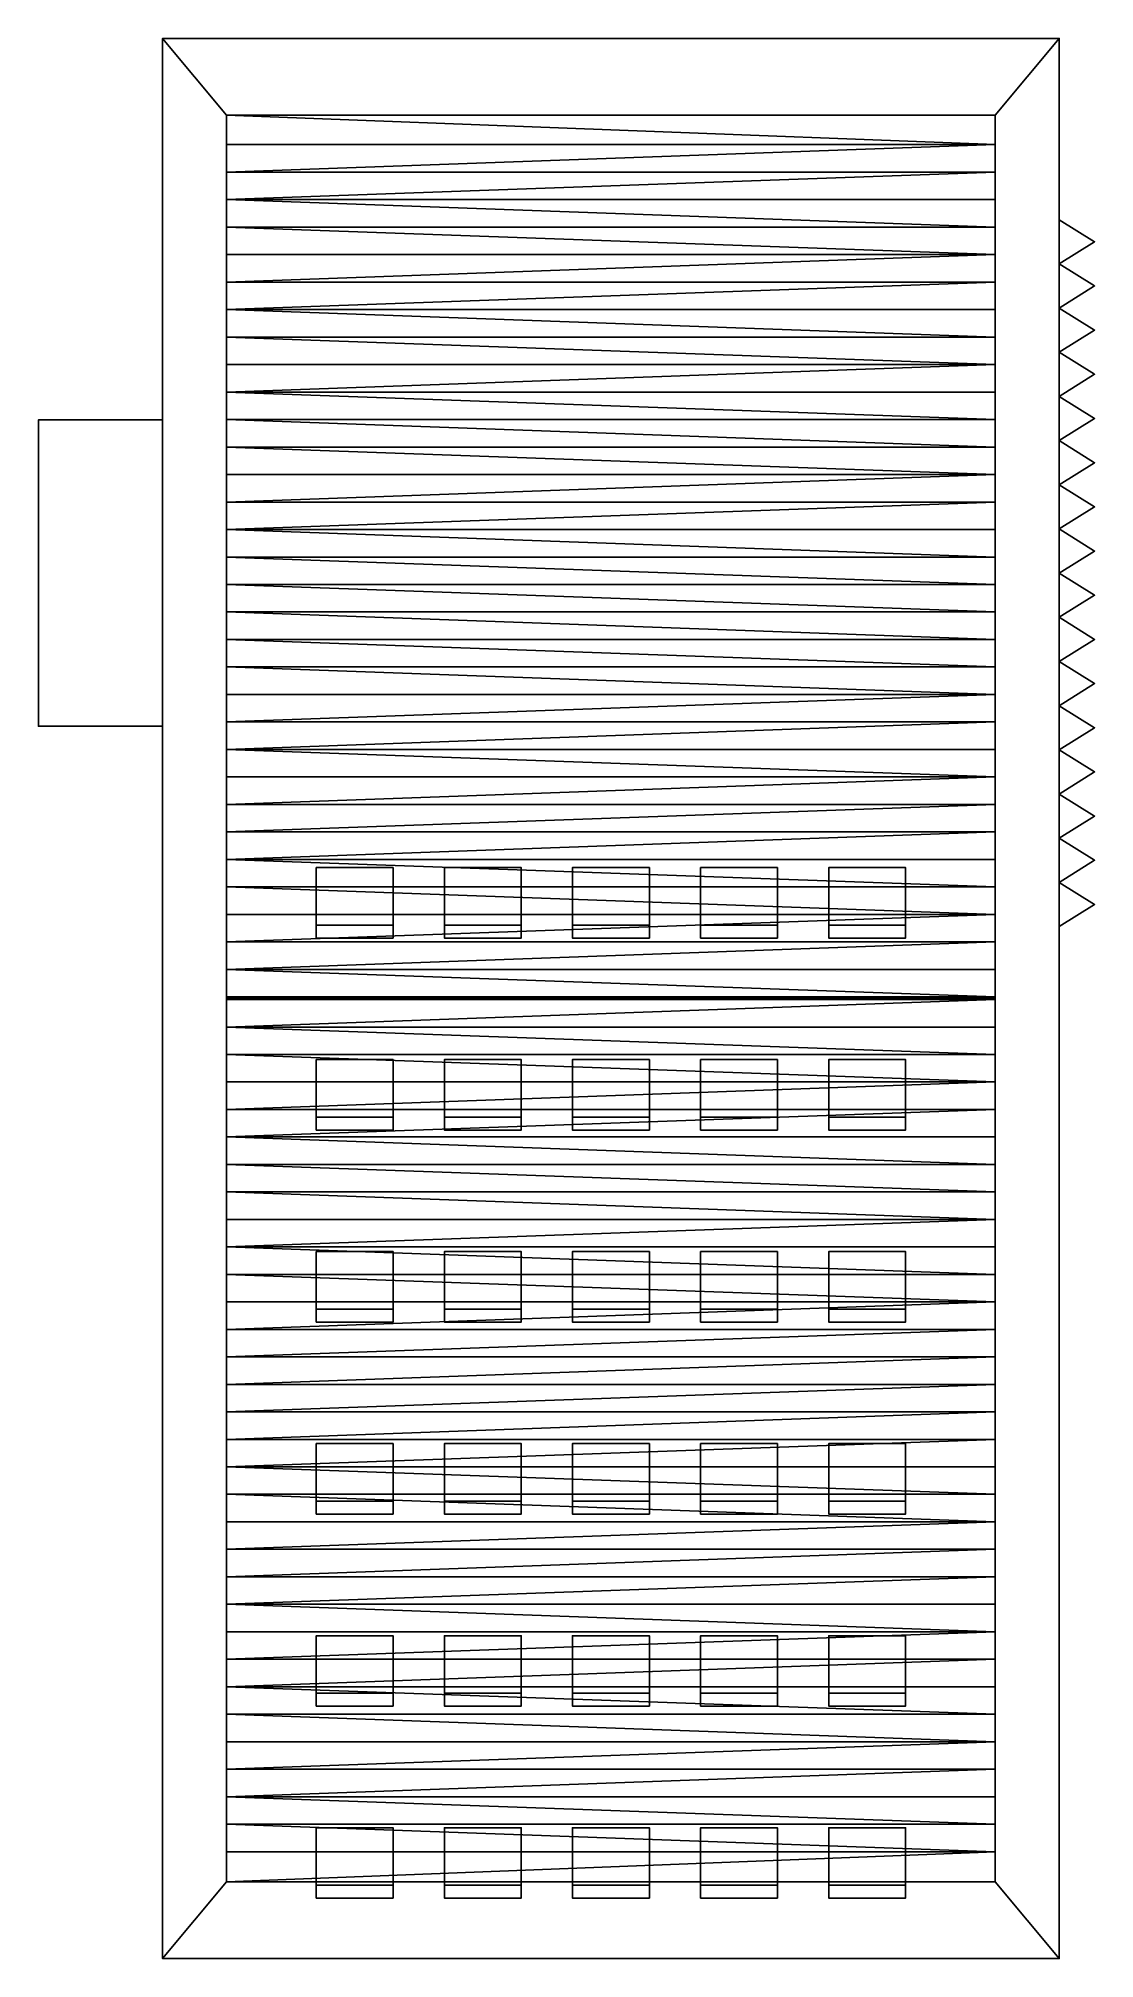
# Model space of a CAD drawing. Extents: x -45 to 38, y -150 to 0.
import ezdxf

# ---------------------------------------------------------------- set-up
doc = ezdxf.new("R2010")
doc.units = 0
doc.linetypes.add('SOLIDLINE', pattern=[0])
for name, color, linetype in [('ceiling_qrd__2', 14, 'SOLIDLINE'), ('chairs__2', 14, 'SOLIDLINE'), ('etupaaty_flat__2', 14, 'SOLIDLINE'), ('hull__2', 14, 'SOLIDLINE'), ('right_square__2', 14, 'SOLIDLINE'), ('takapaaty_flat__2', 14, 'SOLIDLINE'), ('vasen_triangles__2', 14, 'SOLIDLINE')]:
    doc.layers.add(name, color=color, linetype=linetype)

msp = doc.modelspace()

# ---------------------------------------------------------------- linework, layer by layer
at = {"layer": 'ceiling_qrd__2', "color": 14}
for points in [[(30, -8.3009, 40), (-30, -6, 40), (-30, -8.3009, 40)], [(30, -8.3009, 40), (30, -6, 40), (-30, -6, 40)], [(-30, -10.4483, 41.2444), (30, -8.3009, 41.2444), (-30, -8.3009, 41.2444)], [(-30, -10.4483, 41.2444), (30, -10.4483, 41.2444), (30, -8.3009, 41.2444)], [(-30, -8.3009, 41.2444), (30, -8.3009, 40), (-30, -8.3009, 40)], [(-30, -8.3009, 41.2444), (30, -8.3009, 41.2444), (30, -8.3009, 40)], [(-30, -19.0379, 41.2444), (-30, -8.3009, 40), (-30, -21.1853, 40)], [(-30, -16.8905, 42.4887), (-30, -8.3009, 40), (-30, -19.0379, 41.2444)], [(-30, -14.7431, 42.4887), (-30, -8.3009, 40), (-30, -16.8905, 42.4887)], [(-30, -8.3009, 40), (-30, -10.4483, 41.2444), (-30, -8.3009, 41.2444)], [(-30, -14.7431, 42.4887), (-30, -10.4483, 41.2444), (-30, -8.3009, 40)], [(30, -10.4483, 41.2444), (30, -8.3009, 40), (30, -8.3009, 41.2444)], [(30, -10.4483, 41.2444), (30, -21.1853, 40), (30, -8.3009, 40)], [(30, -10.4483, 44.9775), (-30, -12.5957, 44.9775), (30, -12.5957, 44.9775)], [(30, -10.4483, 44.9775), (-30, -10.4483, 44.9775), (-30, -12.5957, 44.9775)], [(-30, -10.4483, 44.9775), (30, -10.4483, 41.2444), (-30, -10.4483, 41.2444)], [(-30, -10.4483, 44.9775), (30, -10.4483, 44.9775), (30, -10.4483, 41.2444)], [(-30, -10.4483, 41.2444), (-30, -12.5957, 44.9775), (-30, -10.4483, 44.9775)], [(-30, -10.4483, 41.2444), (-30, -12.5957, 42.4887), (-30, -12.5957, 44.9775)], [(-30, -14.7431, 42.4887), (-30, -12.5957, 42.4887), (-30, -10.4483, 41.2444)], [(30, -10.4483, 41.2444), (-30, -10.4483, 41.2444), (30, -10.4483, 40)], [(-30, -10.4483, 41.2444), (-30, -10.4483, 40), (30, -10.4483, 40)], [(-30, -10.4483, 41.2444), (30, -10.4483, 40), (30, -10.4483, 41.2444)], [(-30, -10.4483, 41.2444), (-30, -10.4483, 40), (30, -10.4483, 40)], [(30, -10.4483, 41.2444), (30, -19.0379, 41.2444), (30, -21.1853, 40)], [(30, -10.4483, 41.2444), (30, -16.8905, 42.4887), (30, -19.0379, 41.2444)], [(30, -10.4483, 41.2444), (30, -14.7431, 42.4887), (30, -16.8905, 42.4887)], [(30, -10.4483, 41.2444), (30, -12.5957, 42.4887), (30, -14.7431, 42.4887)], [(30, -10.4483, 44.9775), (30, -12.5957, 42.4887), (30, -10.4483, 41.2444)], [(30, -10.4483, 44.9775), (30, -12.5957, 44.9775), (30, -12.5957, 42.4887)], [(30, -12.5957, 44.9775), (-30, -12.5957, 42.4887), (30, -12.5957, 42.4887)], [(30, -12.5957, 44.9775), (-30, -12.5957, 44.9775), (-30, -12.5957, 42.4887)], [(30, -14.7431, 42.4887), (-30, -12.5957, 42.4887), (-30, -14.7431, 42.4887)], [(30, -14.7431, 42.4887), (30, -12.5957, 42.4887), (-30, -12.5957, 42.4887)], [(-30, -12.5957, 42.4887), (30, -12.5957, 42.4887), (-30, -12.5957, 40)], [(30, -12.5957, 42.4887), (30, -12.5957, 40), (-30, -12.5957, 40)], [(30, -12.5957, 42.4887), (-30, -12.5957, 40), (-30, -12.5957, 42.4887)], [(30, -12.5957, 42.4887), (30, -12.5957, 40), (-30, -12.5957, 40)], [(30, -16.8905, 42.4887), (-30, -14.7431, 42.4887), (-30, -16.8905, 42.4887)], [(30, -16.8905, 42.4887), (30, -14.7431, 42.4887), (-30, -14.7431, 42.4887)], [(-30, -14.7431, 42.4887), (30, -14.7431, 42.4887), (-30, -14.7431, 40)], [(30, -14.7431, 42.4887), (30, -14.7431, 40), (-30, -14.7431, 40)], [(30, -14.7431, 42.4887), (-30, -14.7431, 40), (-30, -14.7431, 42.4887)], [(30, -14.7431, 42.4887), (30, -14.7431, 40), (-30, -14.7431, 40)], [(-30, -19.0379, 44.9775), (30, -16.8905, 44.9775), (-30, -16.8905, 44.9775)], [(-30, -19.0379, 44.9775), (30, -19.0379, 44.9775), (30, -16.8905, 44.9775)], [(-30, -16.8905, 44.9775), (30, -16.8905, 42.4887), (-30, -16.8905, 42.4887)], [(-30, -16.8905, 44.9775), (30, -16.8905, 44.9775), (30, -16.8905, 42.4887)], [(-30, -16.8905, 42.4887), (-30, -19.0379, 44.9775), (-30, -16.8905, 44.9775)], [(-30, -16.8905, 42.4887), (-30, -19.0379, 41.2444), (-30, -19.0379, 44.9775)], [(30, -16.8905, 42.4887), (-30, -16.8905, 42.4887), (30, -16.8905, 40)], [(-30, -16.8905, 42.4887), (-30, -16.8905, 40), (30, -16.8905, 40)], [(-30, -16.8905, 42.4887), (30, -16.8905, 40), (30, -16.8905, 42.4887)], [(-30, -16.8905, 42.4887), (-30, -16.8905, 40), (30, -16.8905, 40)], [(30, -19.0379, 41.2444), (30, -16.8905, 44.9775), (30, -19.0379, 44.9775)], [(30, -19.0379, 41.2444), (30, -16.8905, 42.4887), (30, -16.8905, 44.9775)], [(30, -19.0379, 41.2444), (-30, -21.1853, 41.2444), (30, -21.1853, 41.2444)], [(30, -19.0379, 41.2444), (-30, -19.0379, 41.2444), (-30, -21.1853, 41.2444)], [(30, -19.0379, 44.9775), (-30, -19.0379, 41.2444), (30, -19.0379, 41.2444)], [(30, -19.0379, 44.9775), (-30, -19.0379, 44.9775), (-30, -19.0379, 41.2444)], [(-30, -19.0379, 41.2444), (-30, -21.1853, 40), (-30, -21.1853, 41.2444)], [(-30, -19.0379, 41.2444), (30, -19.0379, 41.2444), (-30, -19.0379, 40)], [(30, -19.0379, 41.2444), (30, -19.0379, 40), (-30, -19.0379, 40)], [(30, -19.0379, 41.2444), (-30, -19.0379, 40), (-30, -19.0379, 41.2444)], [(30, -19.0379, 41.2444), (30, -19.0379, 40), (-30, -19.0379, 40)], [(30, -21.1853, 40), (30, -19.0379, 41.2444), (30, -21.1853, 41.2444)], [(-30, -21.1853, 40), (30, -23.3327, 40), (30, -21.1853, 40)], [(-30, -21.1853, 40), (-30, -23.3327, 40), (30, -23.3327, 40)], [(30, -21.1853, 41.2444), (-30, -21.1853, 40), (30, -21.1853, 40)], [(30, -21.1853, 41.2444), (-30, -21.1853, 41.2444), (-30, -21.1853, 40)], [(30, -25.48, 41.2444), (-30, -23.3327, 41.2444), (-30, -25.48, 41.2444)], [(30, -25.48, 41.2444), (30, -23.3327, 41.2444), (-30, -23.3327, 41.2444)], [(-30, -23.3327, 41.2444), (30, -23.3327, 40), (-30, -23.3327, 40)], [(-30, -23.3327, 41.2444), (30, -23.3327, 41.2444), (30, -23.3327, 40)], [(-30, -34.0696, 41.2444), (-30, -23.3327, 40), (-30, -36.217, 40)], [(-30, -31.9222, 42.4887), (-30, -23.3327, 40), (-30, -34.0696, 41.2444)], [(-30, -29.7748, 42.4887), (-30, -23.3327, 40), (-30, -31.9222, 42.4887)], [(-30, -27.6274, 42.4887), (-30, -23.3327, 40), (-30, -29.7748, 42.4887)], [(-30, -23.3327, 40), (-30, -25.48, 41.2444), (-30, -23.3327, 41.2444)], [(-30, -27.6274, 42.4887), (-30, -25.48, 41.2444), (-30, -23.3327, 40)], [(30, -25.48, 41.2444), (30, -23.3327, 40), (30, -23.3327, 41.2444)], [(30, -25.48, 41.2444), (30, -36.217, 40), (30, -23.3327, 40)], [(-30, -27.6274, 44.9775), (30, -25.48, 44.9775), (-30, -25.48, 44.9775)], [(-30, -27.6274, 44.9775), (30, -27.6274, 44.9775), (30, -25.48, 44.9775)], [(-30, -25.48, 44.9775), (30, -25.48, 41.2444), (-30, -25.48, 41.2444)], [(-30, -25.48, 44.9775), (30, -25.48, 44.9775), (30, -25.48, 41.2444)], [(-30, -27.6274, 42.4887), (-30, -25.48, 44.9775), (-30, -25.48, 41.2444)], [(-30, -27.6274, 42.4887), (-30, -27.6274, 44.9775), (-30, -25.48, 44.9775)], [(30, -25.48, 40), (-30, -25.48, 41.2444), (30, -25.48, 41.2444)], [(30, -25.48, 40), (-30, -25.48, 40), (-30, -25.48, 41.2444)], [(30, -25.48, 41.2444), (30, -25.48, 40), (-30, -25.48, 41.2444)], [(30, -25.48, 40), (-30, -25.48, 40), (-30, -25.48, 41.2444)], [(30, -27.6274, 42.4887), (30, -25.48, 44.9775), (30, -27.6274, 44.9775)], [(30, -27.6274, 42.4887), (30, -25.48, 41.2444), (30, -25.48, 44.9775)], [(30, -27.6274, 42.4887), (30, -36.217, 40), (30, -25.48, 41.2444)], [(30, -27.6274, 44.9775), (-30, -27.6274, 42.4887), (30, -27.6274, 42.4887)], [(30, -27.6274, 44.9775), (-30, -27.6274, 44.9775), (-30, -27.6274, 42.4887)], [(-30, -27.6274, 42.4887), (30, -29.7748, 42.4887), (30, -27.6274, 42.4887)], [(-30, -27.6274, 42.4887), (-30, -29.7748, 42.4887), (30, -29.7748, 42.4887)], [(30, -27.6274, 40), (-30, -27.6274, 42.4887), (30, -27.6274, 42.4887)], [(30, -27.6274, 40), (-30, -27.6274, 40), (-30, -27.6274, 42.4887)], [(30, -27.6274, 42.4887), (30, -27.6274, 40), (-30, -27.6274, 42.4887)], [(30, -27.6274, 40), (-30, -27.6274, 40), (-30, -27.6274, 42.4887)], [(30, -29.7748, 42.4887), (30, -36.217, 40), (30, -27.6274, 42.4887)], [(-30, -29.7748, 42.4887), (30, -31.9222, 42.4887), (30, -29.7748, 42.4887)], [(-30, -29.7748, 42.4887), (-30, -31.9222, 42.4887), (30, -31.9222, 42.4887)], [(-30, -29.7748, 42.4887), (30, -29.7748, 42.4887), (-30, -29.7748, 40)], [(30, -29.7748, 42.4887), (30, -29.7748, 40), (-30, -29.7748, 40)], [(30, -29.7748, 42.4887), (-30, -29.7748, 40), (-30, -29.7748, 42.4887)], [(30, -29.7748, 42.4887), (30, -29.7748, 40), (-30, -29.7748, 40)], [(30, -29.7748, 42.4887), (30, -34.0696, 41.2444), (30, -36.217, 40)], [(30, -31.9222, 42.4887), (30, -34.0696, 41.2444), (30, -29.7748, 42.4887)], [(30, -34.0696, 44.9775), (-30, -31.9222, 44.9775), (-30, -34.0696, 44.9775)], [(30, -34.0696, 44.9775), (30, -31.9222, 44.9775), (-30, -31.9222, 44.9775)], [(-30, -31.9222, 42.4887), (-30, -34.0696, 44.9775), (-30, -31.9222, 44.9775)], [(-30, -31.9222, 42.4887), (-30, -34.0696, 41.2444), (-30, -34.0696, 44.9775)], [(-30, -31.9222, 44.9775), (30, -31.9222, 42.4887), (-30, -31.9222, 42.4887)], [(-30, -31.9222, 44.9775), (30, -31.9222, 44.9775), (30, -31.9222, 42.4887)], [(-30, -31.9222, 40), (30, -31.9222, 42.4887), (-30, -31.9222, 42.4887)], [(-30, -31.9222, 40), (30, -31.9222, 40), (30, -31.9222, 42.4887)], [(-30, -31.9222, 42.4887), (-30, -31.9222, 40), (30, -31.9222, 42.4887)], [(-30, -31.9222, 40), (30, -31.9222, 40), (30, -31.9222, 42.4887)], [(30, -31.9222, 42.4887), (30, -34.0696, 44.9775), (30, -34.0696, 41.2444)], [(30, -31.9222, 44.9775), (30, -34.0696, 44.9775), (30, -31.9222, 42.4887)], [(-30, -36.217, 41.2444), (30, -34.0696, 41.2444), (-30, -34.0696, 41.2444)], [(-30, -36.217, 41.2444), (30, -36.217, 41.2444), (30, -34.0696, 41.2444)], [(-30, -34.0696, 41.2444), (-30, -36.217, 40), (-30, -36.217, 41.2444)], [(30, -34.0696, 41.2444), (-30, -34.0696, 44.9775), (-30, -34.0696, 41.2444)], [(30, -34.0696, 41.2444), (30, -34.0696, 44.9775), (-30, -34.0696, 44.9775)], [(30, -34.0696, 40), (-30, -34.0696, 41.2444), (30, -34.0696, 41.2444)], [(30, -34.0696, 40), (-30, -34.0696, 40), (-30, -34.0696, 41.2444)], [(30, -34.0696, 41.2444), (30, -34.0696, 40), (-30, -34.0696, 41.2444)], [(30, -34.0696, 40), (-30, -34.0696, 40), (-30, -34.0696, 41.2444)], [(30, -36.217, 40), (30, -34.0696, 41.2444), (30, -36.217, 41.2444)], [(30, -36.217, 40), (-30, -38.3644, 40), (30, -38.3644, 40)], [(30, -36.217, 40), (-30, -36.217, 40), (-30, -38.3644, 40)], [(30, -36.217, 41.2444), (-30, -36.217, 40), (30, -36.217, 40)], [(30, -36.217, 41.2444), (-30, -36.217, 41.2444), (-30, -36.217, 40)], [(-30, -38.3644, 41.2444), (30, -40.5118, 41.2444), (30, -38.3644, 41.2444)], [(-30, -38.3644, 41.2444), (-30, -40.5118, 41.2444), (30, -40.5118, 41.2444)], [(-30, -38.3644, 41.2444), (30, -38.3644, 40), (-30, -38.3644, 40)], [(-30, -38.3644, 41.2444), (30, -38.3644, 41.2444), (30, -38.3644, 40)], [(-30, -49.1014, 41.2444), (-30, -38.3644, 40), (-30, -51.2488, 40)], [(-30, -46.954, 42.4887), (-30, -38.3644, 40), (-30, -49.1014, 41.2444)], [(-30, -44.8066, 42.4887), (-30, -38.3644, 40), (-30, -46.954, 42.4887)], [(-30, -38.3644, 40), (-30, -40.5118, 41.2444), (-30, -38.3644, 41.2444)], [(-30, -44.8066, 42.4887), (-30, -40.5118, 41.2444), (-30, -38.3644, 40)], [(30, -40.5118, 41.2444), (30, -38.3644, 40), (30, -38.3644, 41.2444)], [(30, -40.5118, 41.2444), (30, -51.2488, 40), (30, -38.3644, 40)], [(30, -42.6592, 44.9775), (-30, -40.5118, 44.9775), (-30, -42.6592, 44.9775)], [(30, -42.6592, 44.9775), (30, -40.5118, 44.9775), (-30, -40.5118, 44.9775)], [(-30, -40.5118, 41.2444), (30, -40.5118, 44.9775), (30, -40.5118, 41.2444)], [(-30, -40.5118, 41.2444), (-30, -40.5118, 44.9775), (30, -40.5118, 44.9775)], [(-30, -42.6592, 42.4887), (-30, -40.5118, 41.2444), (-30, -44.8066, 42.4887)], [(-30, -42.6592, 42.4887), (-30, -40.5118, 44.9775), (-30, -40.5118, 41.2444)], [(-30, -42.6592, 42.4887), (-30, -42.6592, 44.9775), (-30, -40.5118, 44.9775)], [(-30, -40.5118, 41.2444), (30, -40.5118, 41.2444), (-30, -40.5118, 40)], [(30, -40.5118, 41.2444), (30, -40.5118, 40), (-30, -40.5118, 40)], [(30, -40.5118, 41.2444), (-30, -40.5118, 40), (-30, -40.5118, 41.2444)], [(30, -40.5118, 41.2444), (30, -40.5118, 40), (-30, -40.5118, 40)], [(30, -42.6592, 42.4887), (30, -40.5118, 44.9775), (30, -42.6592, 44.9775)], [(30, -42.6592, 42.4887), (30, -40.5118, 41.2444), (30, -40.5118, 44.9775)], [(30, -42.6592, 42.4887), (30, -51.2488, 40), (30, -40.5118, 41.2444)], [(30, -44.8066, 42.4887), (-30, -42.6592, 42.4887), (-30, -44.8066, 42.4887)], [(30, -44.8066, 42.4887), (30, -42.6592, 42.4887), (-30, -42.6592, 42.4887)], [(30, -42.6592, 44.9775), (-30, -42.6592, 42.4887), (30, -42.6592, 42.4887)], [(30, -42.6592, 44.9775), (-30, -42.6592, 44.9775), (-30, -42.6592, 42.4887)], [(30, -42.6592, 40), (-30, -42.6592, 42.4887), (30, -42.6592, 42.4887)], [(30, -42.6592, 40), (-30, -42.6592, 40), (-30, -42.6592, 42.4887)], [(30, -42.6592, 42.4887), (30, -42.6592, 40), (-30, -42.6592, 42.4887)], [(30, -42.6592, 40), (-30, -42.6592, 40), (-30, -42.6592, 42.4887)], [(30, -44.8066, 42.4887), (30, -51.2488, 40), (30, -42.6592, 42.4887)], [(30, -46.954, 42.4887), (-30, -44.8066, 42.4887), (-30, -46.954, 42.4887)], [(30, -46.954, 42.4887), (30, -44.8066, 42.4887), (-30, -44.8066, 42.4887)], [(30, -44.8066, 40), (-30, -44.8066, 42.4887), (30, -44.8066, 42.4887)], [(30, -44.8066, 40), (-30, -44.8066, 40), (-30, -44.8066, 42.4887)], [(30, -44.8066, 42.4887), (30, -44.8066, 40), (-30, -44.8066, 42.4887)], [(30, -44.8066, 40), (-30, -44.8066, 40), (-30, -44.8066, 42.4887)], [(30, -44.8066, 42.4887), (30, -49.1014, 41.2444), (30, -51.2488, 40)], [(30, -46.954, 42.4887), (30, -49.1014, 41.2444), (30, -44.8066, 42.4887)], [(-30, -46.954, 44.9775), (30, -49.1014, 44.9775), (30, -46.954, 44.9775)], [(-30, -46.954, 44.9775), (-30, -49.1014, 44.9775), (30, -49.1014, 44.9775)], [(-30, -46.954, 42.4887), (-30, -49.1014, 44.9775), (-30, -46.954, 44.9775)], [(-30, -46.954, 42.4887), (-30, -49.1014, 41.2444), (-30, -49.1014, 44.9775)], [(-30, -46.954, 44.9775), (30, -46.954, 42.4887), (-30, -46.954, 42.4887)], [(-30, -46.954, 44.9775), (30, -46.954, 44.9775), (30, -46.954, 42.4887)], [(-30, -46.954, 40), (30, -46.954, 42.4887), (-30, -46.954, 42.4887)], [(-30, -46.954, 40), (30, -46.954, 40), (30, -46.954, 42.4887)], [(-30, -46.954, 42.4887), (-30, -46.954, 40), (30, -46.954, 42.4887)], [(-30, -46.954, 40), (30, -46.954, 40), (30, -46.954, 42.4887)], [(30, -46.954, 42.4887), (30, -49.1014, 44.9775), (30, -49.1014, 41.2444)], [(30, -46.954, 44.9775), (30, -49.1014, 44.9775), (30, -46.954, 42.4887)], [(30, -51.2488, 41.2444), (-30, -49.1014, 41.2444), (-30, -51.2488, 41.2444)], [(30, -51.2488, 41.2444), (30, -49.1014, 41.2444), (-30, -49.1014, 41.2444)], [(30, -49.1014, 41.2444), (-30, -49.1014, 44.9775), (-30, -49.1014, 41.2444)], [(30, -49.1014, 41.2444), (30, -49.1014, 44.9775), (-30, -49.1014, 44.9775)], [(-30, -49.1014, 41.2444), (-30, -51.2488, 40), (-30, -51.2488, 41.2444)], [(30, -49.1014, 40), (-30, -49.1014, 41.2444), (30, -49.1014, 41.2444)], [(30, -49.1014, 40), (-30, -49.1014, 40), (-30, -49.1014, 41.2444)], [(30, -49.1014, 41.2444), (30, -49.1014, 40), (-30, -49.1014, 41.2444)], [(30, -49.1014, 40), (-30, -49.1014, 40), (-30, -49.1014, 41.2444)], [(30, -51.2488, 40), (30, -49.1014, 41.2444), (30, -51.2488, 41.2444)], [(-30, -53.3962, 40), (30, -51.2488, 40), (-30, -51.2488, 40)], [(-30, -53.3962, 40), (30, -53.3962, 40), (30, -51.2488, 40)], [(30, -51.2488, 41.2444), (-30, -51.2488, 40), (30, -51.2488, 40)], [(30, -51.2488, 41.2444), (-30, -51.2488, 41.2444), (-30, -51.2488, 40)], [(30, -53.3962, 41.2444), (-30, -55.5436, 41.2444), (30, -55.5436, 41.2444)], [(30, -53.3962, 41.2444), (-30, -53.3962, 41.2444), (-30, -55.5436, 41.2444)], [(-30, -53.3962, 41.2444), (30, -53.3962, 40), (-30, -53.3962, 40)], [(-30, -53.3962, 41.2444), (30, -53.3962, 41.2444), (30, -53.3962, 40)], [(-30, -64.1332, 41.2444), (-30, -53.3962, 40), (-30, -66.2806, 40)], [(-30, -61.9858, 42.4887), (-30, -53.3962, 40), (-30, -64.1332, 41.2444)], [(-30, -59.8384, 42.4887), (-30, -53.3962, 40), (-30, -61.9858, 42.4887)], [(-30, -53.3962, 40), (-30, -55.5436, 41.2444), (-30, -53.3962, 41.2444)], [(-30, -59.8384, 42.4887), (-30, -55.5436, 41.2444), (-30, -53.3962, 40)], [(30, -55.5436, 41.2444), (30, -53.3962, 40), (30, -53.3962, 41.2444)], [(30, -55.5436, 41.2444), (30, -66.2806, 40), (30, -53.3962, 40)], [(-30, -55.5436, 44.9775), (30, -57.691, 44.9775), (30, -55.5436, 44.9775)], [(-30, -55.5436, 44.9775), (-30, -57.691, 44.9775), (30, -57.691, 44.9775)], [(-30, -55.5436, 41.2444), (-30, -57.691, 44.9775), (-30, -55.5436, 44.9775)], [(-30, -55.5436, 41.2444), (-30, -57.691, 42.4887), (-30, -57.691, 44.9775)], [(-30, -59.8384, 42.4887), (-30, -57.691, 42.4887), (-30, -55.5436, 41.2444)], [(-30, -55.5436, 41.2444), (30, -55.5436, 44.9775), (30, -55.5436, 41.2444)], [(-30, -55.5436, 41.2444), (-30, -55.5436, 44.9775), (30, -55.5436, 44.9775)], [(-30, -55.5436, 40), (30, -55.5436, 41.2444), (-30, -55.5436, 41.2444)], [(-30, -55.5436, 40), (30, -55.5436, 40), (30, -55.5436, 41.2444)], [(-30, -55.5436, 41.2444), (-30, -55.5436, 40), (30, -55.5436, 41.2444)], [(-30, -55.5436, 40), (30, -55.5436, 40), (30, -55.5436, 41.2444)], [(30, -55.5436, 41.2444), (30, -64.1332, 41.2444), (30, -66.2806, 40)], [(30, -55.5436, 41.2444), (30, -61.9858, 42.4887), (30, -64.1332, 41.2444)], [(30, -55.5436, 41.2444), (30, -59.8384, 42.4887), (30, -61.9858, 42.4887)], [(30, -55.5436, 41.2444), (30, -57.691, 42.4887), (30, -59.8384, 42.4887)], [(30, -55.5436, 44.9775), (30, -57.691, 42.4887), (30, -55.5436, 41.2444)], [(30, -55.5436, 44.9775), (30, -57.691, 44.9775), (30, -57.691, 42.4887)], [(-30, -59.8384, 42.4887), (30, -57.691, 42.4887), (-30, -57.691, 42.4887)], [(-30, -59.8384, 42.4887), (30, -59.8384, 42.4887), (30, -57.691, 42.4887)], [(30, -57.691, 44.9775), (-30, -57.691, 42.4887), (30, -57.691, 42.4887)], [(30, -57.691, 44.9775), (-30, -57.691, 44.9775), (-30, -57.691, 42.4887)], [(-30, -57.691, 42.4887), (30, -57.691, 42.4887), (-30, -57.691, 40)], [(30, -57.691, 42.4887), (30, -57.691, 40), (-30, -57.691, 40)], [(30, -57.691, 42.4887), (-30, -57.691, 40), (-30, -57.691, 42.4887)], [(30, -57.691, 42.4887), (30, -57.691, 40), (-30, -57.691, 40)], [(-30, -61.9858, 42.4887), (30, -59.8384, 42.4887), (-30, -59.8384, 42.4887)], [(-30, -61.9858, 42.4887), (30, -61.9858, 42.4887), (30, -59.8384, 42.4887)], [(30, -59.8384, 40), (-30, -59.8384, 42.4887), (30, -59.8384, 42.4887)], [(30, -59.8384, 40), (-30, -59.8384, 40), (-30, -59.8384, 42.4887)], [(30, -59.8384, 42.4887), (30, -59.8384, 40), (-30, -59.8384, 42.4887)], [(30, -59.8384, 40), (-30, -59.8384, 40), (-30, -59.8384, 42.4887)], [(30, -61.9858, 44.9775), (-30, -64.1332, 44.9775), (30, -64.1332, 44.9775)], [(30, -61.9858, 44.9775), (-30, -61.9858, 44.9775), (-30, -64.1332, 44.9775)], [(-30, -61.9858, 44.9775), (30, -61.9858, 42.4887), (-30, -61.9858, 42.4887)], [(-30, -61.9858, 44.9775), (30, -61.9858, 44.9775), (30, -61.9858, 42.4887)], [(-30, -61.9858, 42.4887), (-30, -64.1332, 44.9775), (-30, -61.9858, 44.9775)], [(-30, -61.9858, 42.4887), (-30, -64.1332, 41.2444), (-30, -64.1332, 44.9775)], [(30, -61.9858, 42.4887), (-30, -61.9858, 42.4887), (30, -61.9858, 40)], [(-30, -61.9858, 42.4887), (-30, -61.9858, 40), (30, -61.9858, 40)], [(-30, -61.9858, 42.4887), (30, -61.9858, 40), (30, -61.9858, 42.4887)], [(-30, -61.9858, 42.4887), (-30, -61.9858, 40), (30, -61.9858, 40)], [(30, -64.1332, 41.2444), (30, -61.9858, 44.9775), (30, -64.1332, 44.9775)], [(30, -64.1332, 41.2444), (30, -61.9858, 42.4887), (30, -61.9858, 44.9775)], [(-30, -64.1332, 41.2444), (30, -66.2806, 41.2444), (30, -64.1332, 41.2444)], [(-30, -64.1332, 41.2444), (-30, -66.2806, 41.2444), (30, -66.2806, 41.2444)], [(30, -64.1332, 44.9775), (-30, -64.1332, 41.2444), (30, -64.1332, 41.2444)], [(30, -64.1332, 44.9775), (-30, -64.1332, 44.9775), (-30, -64.1332, 41.2444)], [(-30, -64.1332, 41.2444), (-30, -66.2806, 40), (-30, -66.2806, 41.2444)], [(-30, -64.1332, 41.2444), (30, -64.1332, 41.2444), (-30, -64.1332, 40)], [(30, -64.1332, 41.2444), (30, -64.1332, 40), (-30, -64.1332, 40)], [(30, -64.1332, 41.2444), (-30, -64.1332, 40), (-30, -64.1332, 41.2444)], [(30, -64.1332, 41.2444), (30, -64.1332, 40), (-30, -64.1332, 40)], [(30, -66.2806, 40), (30, -64.1332, 41.2444), (30, -66.2806, 41.2444)], [(30, -68.428, 40), (-30, -66.2806, 40), (-30, -68.428, 40)], [(30, -68.428, 40), (30, -66.2806, 40), (-30, -66.2806, 40)], [(30, -66.2806, 41.2444), (-30, -66.2806, 40), (30, -66.2806, 40)], [(30, -66.2806, 41.2444), (-30, -66.2806, 41.2444), (-30, -66.2806, 40)], [(-30, -70.5753, 41.2444), (30, -68.428, 41.2444), (-30, -68.428, 41.2444)], [(-30, -70.5753, 41.2444), (30, -70.5753, 41.2444), (30, -68.428, 41.2444)], [(-30, -68.428, 41.2444), (30, -68.428, 40), (-30, -68.428, 40)], [(-30, -68.428, 41.2444), (30, -68.428, 41.2444), (30, -68.428, 40)], [(-30, -74.9753, 40), (-30, -68.428, 41.2444), (-30, -68.428, 40)], [(-30, -74.9753, 40), (-30, -70.5753, 41.2444), (-30, -68.428, 41.2444)], [(30, -70.5753, 41.2444), (30, -68.428, 40), (30, -68.428, 41.2444)], [(30, -70.5753, 41.2444), (30, -74.9753, 40), (30, -68.428, 40)], [(30, -70.5753, 44.9775), (-30, -72.7227, 44.9775), (30, -72.7227, 44.9775)], [(30, -70.5753, 44.9775), (-30, -70.5753, 44.9775), (-30, -72.7227, 44.9775)], [(-30, -70.5753, 41.2444), (-30, -72.7227, 44.9775), (-30, -70.5753, 44.9775)], [(-30, -70.5753, 41.2444), (-30, -72.7227, 42.4887), (-30, -72.7227, 44.9775)], [(-30, -74.9753, 40), (-30, -72.7227, 42.4887), (-30, -70.5753, 41.2444)], [(-30, -70.5753, 41.2444), (30, -70.5753, 44.9775), (30, -70.5753, 41.2444)], [(-30, -70.5753, 41.2444), (-30, -70.5753, 44.9775), (30, -70.5753, 44.9775)], [(-30, -70.5753, 40), (30, -70.5753, 41.2444), (-30, -70.5753, 41.2444)], [(-30, -70.5753, 40), (30, -70.5753, 40), (30, -70.5753, 41.2444)], [(-30, -70.5753, 41.2444), (-30, -70.5753, 40), (30, -70.5753, 41.2444)], [(-30, -70.5753, 40), (30, -70.5753, 40), (30, -70.5753, 41.2444)], [(30, -70.5753, 41.2444), (30, -74.8701, 42.4887), (30, -74.9753, 40)], [(30, -70.5753, 41.2444), (30, -72.7227, 42.4887), (30, -74.8701, 42.4887)], [(30, -70.5753, 44.9775), (30, -72.7227, 42.4887), (30, -70.5753, 41.2444)], [(30, -70.5753, 44.9775), (30, -72.7227, 44.9775), (30, -72.7227, 42.4887)], [(-30, -72.7227, 42.4887), (30, -74.8701, 42.4887), (30, -72.7227, 42.4887)], [(-30, -72.7227, 42.4887), (-30, -74.8701, 42.4887), (30, -74.8701, 42.4887)], [(30, -72.7227, 44.9775), (-30, -72.7227, 42.4887), (30, -72.7227, 42.4887)], [(30, -72.7227, 44.9775), (-30, -72.7227, 44.9775), (-30, -72.7227, 42.4887)], [(-30, -72.7227, 42.4887), (-30, -74.9753, 40), (-30, -74.8701, 42.4887)], [(-30, -72.7227, 42.4887), (30, -72.7227, 42.4887), (-30, -72.7227, 40)], [(30, -72.7227, 42.4887), (30, -72.7227, 40), (-30, -72.7227, 40)], [(30, -72.7227, 42.4887), (-30, -72.7227, 40), (-30, -72.7227, 42.4887)], [(30, -72.7227, 42.4887), (30, -72.7227, 40), (-30, -72.7227, 40)], [(30, -74.8701, 42.4887), (-30, -74.9753, 40), (30, -74.9753, 40)], [(30, -74.8701, 42.4887), (-30, -74.8701, 42.4887), (-30, -74.9753, 40)], [(-30, -74.9753, 40), (30, -75.0803, 42.4887), (30, -74.9753, 40)], [(-30, -75.0804, 42.4887), (30, -75.0803, 42.4887), (-30, -74.9753, 40)], [(-30, -74.9753, 40), (-30, -77.2278, 42.4887), (-30, -75.0804, 42.4887)], [(-30, -81.5225, 41.2444), (-30, -74.9753, 40), (-30, -81.5225, 40)], [(-30, -79.3752, 41.2444), (-30, -74.9753, 40), (-30, -81.5225, 41.2444)], [(-30, -77.2278, 42.4887), (-30, -74.9753, 40), (-30, -79.3752, 41.2444)], [(30, -74.9753, 40), (30, -79.3752, 41.2444), (30, -81.5225, 40)], [(30, -75.0803, 42.4887), (30, -79.3752, 41.2444), (30, -74.9753, 40)], [(30, -75.0803, 42.4887), (-30, -77.2278, 42.4887), (30, -77.2278, 42.4887)], [(-30, -75.0804, 42.4887), (-30, -77.2278, 42.4887), (30, -75.0803, 42.4887)], [(30, -77.2278, 42.4887), (30, -79.3752, 41.2444), (30, -75.0803, 42.4887)], [(-30, -77.2278, 44.9775), (30, -79.3752, 44.9775), (30, -77.2278, 44.9775)], [(-30, -79.3752, 44.9775), (30, -79.3752, 44.9775), (-30, -77.2278, 44.9775)], [(-30, -77.2278, 42.4887), (30, -77.2278, 44.9775), (30, -77.2278, 42.4887)], [(-30, -77.2278, 44.9775), (30, -77.2278, 44.9775), (-30, -77.2278, 42.4887)], [(-30, -77.2278, 44.9775), (-30, -79.3752, 41.2444), (-30, -79.3752, 44.9775)], [(-30, -77.2278, 42.4887), (-30, -79.3752, 41.2444), (-30, -77.2278, 44.9775)], [(-30, -77.2278, 42.4887), (-30, -77.2278, 40), (30, -77.2278, 42.4887)], [(30, -77.2278, 42.4887), (-30, -77.2278, 40), (30, -77.2278, 40)], [(-30, -77.2278, 40), (30, -77.2278, 42.4887), (-30, -77.2278, 42.4887)], [(30, -77.2278, 40), (30, -77.2278, 42.4887), (-30, -77.2278, 40)], [(30, -77.2278, 42.4887), (30, -79.3752, 44.9775), (30, -79.3752, 41.2444)], [(30, -77.2278, 44.9775), (30, -79.3752, 44.9775), (30, -77.2278, 42.4887)], [(30, -81.5225, 41.2444), (-30, -79.3752, 41.2444), (-30, -81.5225, 41.2444)], [(30, -79.3752, 41.2444), (-30, -79.3752, 41.2444), (30, -81.5225, 41.2444)], [(30, -79.3752, 44.9775), (-30, -79.3752, 41.2444), (30, -79.3752, 41.2444)], [(-30, -79.3752, 44.9775), (-30, -79.3752, 41.2444), (30, -79.3752, 44.9775)], [(30, -79.3752, 41.2444), (-30, -79.3752, 40), (-30, -79.3752, 41.2444)], [(30, -79.3752, 40), (-30, -79.3752, 40), (30, -79.3752, 41.2444)], [(-30, -79.3752, 41.2444), (30, -79.3752, 41.2444), (-30, -79.3752, 40)], [(-30, -79.3752, 40), (30, -79.3752, 41.2444), (30, -79.3752, 40)], [(30, -81.5225, 40), (30, -79.3752, 41.2444), (30, -81.5225, 41.2444)], [(-30, -83.6699, 40), (30, -81.5225, 40), (-30, -81.5225, 40)], [(30, -83.6699, 40), (30, -81.5225, 40), (-30, -83.6699, 40)], [(30, -81.5225, 40), (-30, -81.5225, 41.2444), (-30, -81.5225, 40)], [(30, -81.5225, 41.2444), (-30, -81.5225, 41.2444), (30, -81.5225, 40)], [(30, -83.6699, 41.2444), (-30, -85.8173, 41.2444), (30, -85.8173, 41.2444)], [(-30, -83.6699, 41.2444), (-30, -85.8173, 41.2444), (30, -83.6699, 41.2444)], [(-30, -83.6699, 40), (30, -83.6699, 41.2444), (30, -83.6699, 40)], [(-30, -83.6699, 41.2444), (30, -83.6699, 41.2444), (-30, -83.6699, 40)], [(-30, -83.6699, 40), (-30, -85.8173, 41.2444), (-30, -83.6699, 41.2444)], [(-30, -96.5543, 40), (-30, -85.8173, 41.2444), (-30, -83.6699, 40)], [(30, -83.6699, 40), (30, -94.4069, 41.2444), (30, -96.5543, 40)], [(30, -85.8173, 41.2444), (30, -83.6699, 40), (30, -83.6699, 41.2444)], [(30, -85.8173, 41.2444), (30, -94.4069, 41.2444), (30, -83.6699, 40)], [(-30, -85.8173, 44.9775), (30, -87.9647, 44.9775), (30, -85.8173, 44.9775)], [(-30, -87.9647, 44.9775), (30, -87.9647, 44.9775), (-30, -85.8173, 44.9775)], [(-30, -85.8173, 41.2444), (30, -85.8173, 44.9775), (30, -85.8173, 41.2444)], [(-30, -85.8173, 44.9775), (30, -85.8173, 44.9775), (-30, -85.8173, 41.2444)], [(-30, -85.8173, 44.9775), (-30, -87.9647, 42.4887), (-30, -87.9647, 44.9775)], [(-30, -85.8173, 41.2444), (-30, -87.9647, 42.4887), (-30, -85.8173, 44.9775)], [(-30, -96.5543, 40), (-30, -87.9647, 42.4887), (-30, -85.8173, 41.2444)], [(-30, -85.8173, 41.2444), (-30, -85.8173, 40), (30, -85.8173, 41.2444)], [(30, -85.8173, 41.2444), (-30, -85.8173, 40), (30, -85.8173, 40)], [(-30, -85.8173, 40), (30, -85.8173, 41.2444), (-30, -85.8173, 41.2444)], [(30, -85.8173, 40), (30, -85.8173, 41.2444), (-30, -85.8173, 40)], [(30, -87.9647, 44.9775), (30, -85.8173, 41.2444), (30, -85.8173, 44.9775)], [(30, -87.9647, 42.4887), (30, -85.8173, 41.2444), (30, -87.9647, 44.9775)], [(30, -87.9647, 42.4887), (30, -94.4069, 41.2444), (30, -85.8173, 41.2444)], [(30, -87.9647, 42.4887), (-30, -87.9647, 44.9775), (-30, -87.9647, 42.4887)], [(30, -87.9647, 44.9775), (-30, -87.9647, 44.9775), (30, -87.9647, 42.4887)], [(-30, -96.5543, 40), (-30, -90.1121, 42.4887), (-30, -87.9647, 42.4887)], [(30, -90.1121, 42.4887), (-30, -87.9647, 42.4887), (-30, -90.1121, 42.4887)], [(30, -87.9647, 42.4887), (-30, -87.9647, 42.4887), (30, -90.1121, 42.4887)], [(30, -87.9647, 42.4887), (30, -87.9647, 40), (-30, -87.9647, 42.4887)], [(-30, -87.9647, 42.4887), (30, -87.9647, 40), (-30, -87.9647, 40)], [(30, -87.9647, 40), (-30, -87.9647, 42.4887), (30, -87.9647, 42.4887)], [(-30, -87.9647, 40), (-30, -87.9647, 42.4887), (30, -87.9647, 40)], [(30, -90.1121, 42.4887), (30, -94.4069, 41.2444), (30, -87.9647, 42.4887)], [(30, -92.2595, 42.4887), (-30, -90.1121, 42.4887), (-30, -92.2595, 42.4887)], [(30, -90.1121, 42.4887), (-30, -90.1121, 42.4887), (30, -92.2595, 42.4887)], [(-30, -94.4069, 41.2444), (-30, -90.1121, 42.4887), (-30, -96.5543, 40)], [(-30, -92.2595, 42.4887), (-30, -90.1121, 42.4887), (-30, -94.4069, 41.2444)], [(30, -90.1121, 42.4887), (30, -90.1121, 40), (-30, -90.1121, 42.4887)], [(-30, -90.1121, 42.4887), (30, -90.1121, 40), (-30, -90.1121, 40)], [(30, -90.1121, 40), (-30, -90.1121, 42.4887), (30, -90.1121, 42.4887)], [(-30, -90.1121, 40), (-30, -90.1121, 42.4887), (30, -90.1121, 40)], [(30, -92.2595, 42.4887), (30, -94.4069, 41.2444), (30, -90.1121, 42.4887)], [(30, -92.2595, 44.9775), (-30, -94.4069, 44.9775), (30, -94.4069, 44.9775)], [(-30, -92.2595, 44.9775), (-30, -94.4069, 44.9775), (30, -92.2595, 44.9775)], [(-30, -92.2595, 42.4887), (30, -92.2595, 44.9775), (30, -92.2595, 42.4887)], [(-30, -92.2595, 44.9775), (30, -92.2595, 44.9775), (-30, -92.2595, 42.4887)], [(-30, -92.2595, 44.9775), (-30, -94.4069, 41.2444), (-30, -94.4069, 44.9775)], [(-30, -92.2595, 42.4887), (-30, -94.4069, 41.2444), (-30, -92.2595, 44.9775)], [(-30, -92.2595, 42.4887), (-30, -92.2595, 40), (30, -92.2595, 42.4887)], [(30, -92.2595, 42.4887), (-30, -92.2595, 40), (30, -92.2595, 40)], [(-30, -92.2595, 40), (30, -92.2595, 42.4887), (-30, -92.2595, 42.4887)], [(30, -92.2595, 40), (30, -92.2595, 42.4887), (-30, -92.2595, 40)], [(30, -92.2595, 42.4887), (30, -94.4069, 44.9775), (30, -94.4069, 41.2444)], [(30, -92.2595, 44.9775), (30, -94.4069, 44.9775), (30, -92.2595, 42.4887)], [(-30, -94.4069, 41.2444), (30, -96.5543, 41.2444), (30, -94.4069, 41.2444)], [(-30, -96.5543, 41.2444), (30, -96.5543, 41.2444), (-30, -94.4069, 41.2444)], [(-30, -94.4069, 41.2444), (-30, -96.5543, 40), (-30, -96.5543, 41.2444)], [(30, -94.4069, 44.9775), (-30, -94.4069, 41.2444), (30, -94.4069, 41.2444)], [(-30, -94.4069, 44.9775), (-30, -94.4069, 41.2444), (30, -94.4069, 44.9775)], [(30, -94.4069, 41.2444), (-30, -94.4069, 40), (-30, -94.4069, 41.2444)], [(30, -94.4069, 40), (-30, -94.4069, 40), (30, -94.4069, 41.2444)], [(-30, -94.4069, 41.2444), (30, -94.4069, 41.2444), (-30, -94.4069, 40)], [(-30, -94.4069, 40), (30, -94.4069, 41.2444), (30, -94.4069, 40)], [(30, -96.5543, 40), (30, -94.4069, 41.2444), (30, -96.5543, 41.2444)], [(30, -98.7017, 40), (-30, -96.5543, 40), (-30, -98.7017, 40)], [(30, -96.5543, 40), (-30, -96.5543, 40), (30, -98.7017, 40)], [(30, -96.5543, 40), (-30, -96.5543, 41.2444), (-30, -96.5543, 40)], [(30, -96.5543, 41.2444), (-30, -96.5543, 41.2444), (30, -96.5543, 40)], [(-30, -100.849, 41.2444), (30, -98.7017, 41.2444), (-30, -98.7017, 41.2444)], [(30, -100.849, 41.2444), (30, -98.7017, 41.2444), (-30, -100.849, 41.2444)], [(-30, -98.7017, 40), (30, -98.7017, 41.2444), (30, -98.7017, 40)], [(-30, -98.7017, 41.2444), (30, -98.7017, 41.2444), (-30, -98.7017, 40)], [(-30, -98.7017, 40), (-30, -100.849, 41.2444), (-30, -98.7017, 41.2444)], [(-30, -111.586, 40), (-30, -100.849, 41.2444), (-30, -98.7017, 40)], [(30, -98.7017, 40), (30, -109.439, 41.2444), (30, -111.586, 40)], [(30, -98.7017, 40), (30, -107.291, 42.4887), (30, -109.439, 41.2444)], [(30, -98.7017, 40), (30, -105.144, 42.4887), (30, -107.291, 42.4887)], [(30, -100.849, 41.2444), (30, -98.7017, 40), (30, -98.7017, 41.2444)], [(30, -100.849, 41.2444), (30, -105.144, 42.4887), (30, -98.7017, 40)], [(30, -100.849, 44.9775), (-30, -102.996, 44.9775), (30, -102.996, 44.9775)], [(-30, -100.849, 44.9775), (-30, -102.996, 44.9775), (30, -100.849, 44.9775)], [(-30, -100.849, 44.9775), (30, -100.849, 41.2444), (-30, -100.849, 41.2444)], [(30, -100.849, 44.9775), (30, -100.849, 41.2444), (-30, -100.849, 44.9775)], [(-30, -100.849, 44.9775), (-30, -102.996, 42.4887), (-30, -102.996, 44.9775)], [(-30, -100.849, 41.2444), (-30, -102.996, 42.4887), (-30, -100.849, 44.9775)], [(-30, -111.586, 40), (-30, -102.996, 42.4887), (-30, -100.849, 41.2444)], [(-30, -100.849, 41.2444), (30, -100.849, 40), (30, -100.849, 41.2444)], [(-30, -100.849, 40), (30, -100.849, 40), (-30, -100.849, 41.2444)], [(30, -100.849, 41.2444), (-30, -100.849, 41.2444), (30, -100.849, 40)], [(30, -100.849, 40), (-30, -100.849, 41.2444), (-30, -100.849, 40)], [(30, -100.849, 41.2444), (30, -102.996, 42.4887), (30, -105.144, 42.4887)], [(30, -100.849, 44.9775), (30, -102.996, 42.4887), (30, -100.849, 41.2444)], [(30, -100.849, 44.9775), (30, -102.996, 44.9775), (30, -102.996, 42.4887)], [(-30, -111.586, 40), (-30, -105.144, 42.4887), (-30, -102.996, 42.4887)], [(30, -102.996, 42.4887), (-30, -102.996, 44.9775), (-30, -102.996, 42.4887)], [(30, -102.996, 44.9775), (-30, -102.996, 44.9775), (30, -102.996, 42.4887)], [(-30, -105.144, 42.4887), (30, -102.996, 42.4887), (-30, -102.996, 42.4887)], [(30, -105.144, 42.4887), (30, -102.996, 42.4887), (-30, -105.144, 42.4887)], [(30, -102.996, 42.4887), (-30, -102.996, 40), (-30, -102.996, 42.4887)], [(30, -102.996, 40), (-30, -102.996, 40), (30, -102.996, 42.4887)], [(-30, -102.996, 42.4887), (30, -102.996, 42.4887), (-30, -102.996, 40)], [(-30, -102.996, 40), (30, -102.996, 42.4887), (30, -102.996, 40)], [(-30, -107.291, 42.4887), (30, -105.144, 42.4887), (-30, -105.144, 42.4887)], [(30, -107.291, 42.4887), (30, -105.144, 42.4887), (-30, -107.291, 42.4887)], [(-30, -109.439, 41.2444), (-30, -105.144, 42.4887), (-30, -111.586, 40)], [(-30, -109.439, 41.2444), (-30, -107.291, 42.4887), (-30, -105.144, 42.4887)], [(-30, -105.144, 42.4887), (30, -105.144, 40), (30, -105.144, 42.4887)], [(-30, -105.144, 40), (30, -105.144, 40), (-30, -105.144, 42.4887)], [(30, -105.144, 42.4887), (-30, -105.144, 42.4887), (30, -105.144, 40)], [(30, -105.144, 40), (-30, -105.144, 42.4887), (-30, -105.144, 40)], [(-30, -109.439, 44.9775), (30, -107.291, 44.9775), (-30, -107.291, 44.9775)], [(30, -109.439, 44.9775), (30, -107.291, 44.9775), (-30, -109.439, 44.9775)], [(-30, -107.291, 42.4887), (30, -107.291, 44.9775), (30, -107.291, 42.4887)], [(-30, -107.291, 44.9775), (30, -107.291, 44.9775), (-30, -107.291, 42.4887)], [(-30, -109.439, 44.9775), (-30, -107.291, 42.4887), (-30, -109.439, 41.2444)], [(-30, -107.291, 44.9775), (-30, -107.291, 42.4887), (-30, -109.439, 44.9775)], [(-30, -107.291, 42.4887), (30, -107.291, 40), (30, -107.291, 42.4887)], [(-30, -107.291, 40), (30, -107.291, 40), (-30, -107.291, 42.4887)], [(30, -107.291, 42.4887), (-30, -107.291, 42.4887), (30, -107.291, 40)], [(30, -107.291, 40), (-30, -107.291, 42.4887), (-30, -107.291, 40)], [(30, -109.439, 44.9775), (30, -107.291, 42.4887), (30, -107.291, 44.9775)], [(30, -109.439, 41.2444), (30, -107.291, 42.4887), (30, -109.439, 44.9775)], [(30, -109.439, 41.2444), (-30, -111.586, 41.2444), (30, -111.586, 41.2444)], [(-30, -109.439, 41.2444), (-30, -111.586, 41.2444), (30, -109.439, 41.2444)], [(30, -109.439, 44.9775), (-30, -109.439, 41.2444), (30, -109.439, 41.2444)], [(-30, -109.439, 44.9775), (-30, -109.439, 41.2444), (30, -109.439, 44.9775)], [(-30, -109.439, 41.2444), (-30, -111.586, 40), (-30, -111.586, 41.2444)], [(-30, -109.439, 41.2444), (-30, -109.439, 40), (30, -109.439, 41.2444)], [(30, -109.439, 41.2444), (-30, -109.439, 40), (30, -109.439, 40)], [(-30, -109.439, 40), (30, -109.439, 41.2444), (-30, -109.439, 41.2444)], [(30, -109.439, 40), (30, -109.439, 41.2444), (-30, -109.439, 40)], [(30, -111.586, 40), (30, -109.439, 41.2444), (30, -111.586, 41.2444)], [(-30, -111.586, 40), (30, -113.733, 40), (30, -111.586, 40)], [(-30, -113.733, 40), (30, -113.733, 40), (-30, -111.586, 40)], [(30, -111.586, 40), (-30, -111.586, 41.2444), (-30, -111.586, 40)], [(30, -111.586, 41.2444), (-30, -111.586, 41.2444), (30, -111.586, 40)], [(30, -115.881, 41.2444), (-30, -113.733, 41.2444), (-30, -115.881, 41.2444)], [(30, -113.733, 41.2444), (-30, -113.733, 41.2444), (30, -115.881, 41.2444)], [(-30, -113.733, 40), (30, -113.733, 41.2444), (30, -113.733, 40)], [(-30, -113.733, 41.2444), (30, -113.733, 41.2444), (-30, -113.733, 40)], [(-30, -113.733, 40), (-30, -115.881, 41.2444), (-30, -113.733, 41.2444)], [(-30, -126.618, 40), (-30, -115.881, 41.2444), (-30, -113.733, 40)], [(30, -113.733, 40), (30, -124.47, 41.2444), (30, -126.618, 40)], [(30, -113.733, 40), (30, -122.323, 42.4887), (30, -124.47, 41.2444)], [(30, -113.733, 40), (30, -120.176, 42.4887), (30, -122.323, 42.4887)], [(30, -115.881, 41.2444), (30, -113.733, 40), (30, -113.733, 41.2444)], [(30, -115.881, 41.2444), (30, -120.176, 42.4887), (30, -113.733, 40)], [(-30, -118.028, 44.9775), (30, -115.881, 44.9775), (-30, -115.881, 44.9775)], [(30, -118.028, 44.9775), (30, -115.881, 44.9775), (-30, -118.028, 44.9775)], [(-30, -115.881, 44.9775), (-30, -118.028, 42.4887), (-30, -118.028, 44.9775)], [(-30, -115.881, 41.2444), (-30, -118.028, 42.4887), (-30, -115.881, 44.9775)], [(-30, -126.618, 40), (-30, -118.028, 42.4887), (-30, -115.881, 41.2444)], [(-30, -115.881, 44.9775), (30, -115.881, 41.2444), (-30, -115.881, 41.2444)], [(30, -115.881, 44.9775), (30, -115.881, 41.2444), (-30, -115.881, 44.9775)], [(-30, -115.881, 41.2444), (30, -115.881, 40), (30, -115.881, 41.2444)], [(-30, -115.881, 40), (30, -115.881, 40), (-30, -115.881, 41.2444)], [(30, -115.881, 41.2444), (-30, -115.881, 41.2444), (30, -115.881, 40)], [(30, -115.881, 40), (-30, -115.881, 41.2444), (-30, -115.881, 40)], [(30, -115.881, 41.2444), (30, -118.028, 42.4887), (30, -120.176, 42.4887)], [(30, -115.881, 44.9775), (30, -118.028, 42.4887), (30, -115.881, 41.2444)], [(30, -115.881, 44.9775), (30, -118.028, 44.9775), (30, -118.028, 42.4887)], [(30, -118.028, 42.4887), (-30, -120.176, 42.4887), (30, -120.176, 42.4887)], [(-30, -118.028, 42.4887), (-30, -120.176, 42.4887), (30, -118.028, 42.4887)], [(-30, -126.618, 40), (-30, -120.176, 42.4887), (-30, -118.028, 42.4887)], [(30, -118.028, 42.4887), (-30, -118.028, 44.9775), (-30, -118.028, 42.4887)], [(30, -118.028, 44.9775), (-30, -118.028, 44.9775), (30, -118.028, 42.4887)], [(30, -118.028, 42.4887), (-30, -118.028, 40), (-30, -118.028, 42.4887)], [(30, -118.028, 40), (-30, -118.028, 40), (30, -118.028, 42.4887)], [(-30, -118.028, 42.4887), (30, -118.028, 42.4887), (-30, -118.028, 40)], [(-30, -118.028, 40), (30, -118.028, 42.4887), (30, -118.028, 40)], [(-30, -126.618, 40), (-30, -122.323, 42.4887), (-30, -120.176, 42.4887)], [(30, -120.176, 42.4887), (-30, -122.323, 42.4887), (30, -122.323, 42.4887)], [(-30, -120.176, 42.4887), (-30, -122.323, 42.4887), (30, -120.176, 42.4887)], [(-30, -120.176, 42.4887), (-30, -120.176, 40), (30, -120.176, 42.4887)], [(30, -120.176, 42.4887), (-30, -120.176, 40), (30, -120.176, 40)], [(-30, -120.176, 40), (30, -120.176, 42.4887), (-30, -120.176, 42.4887)], [(30, -120.176, 40), (30, -120.176, 42.4887), (-30, -120.176, 40)], [(30, -124.47, 44.9775), (-30, -122.323, 44.9775), (-30, -124.47, 44.9775)], [(30, -122.323, 44.9775), (-30, -122.323, 44.9775), (30, -124.47, 44.9775)], [(-30, -122.323, 42.4887), (30, -122.323, 44.9775), (30, -122.323, 42.4887)], [(-30, -122.323, 44.9775), (30, -122.323, 44.9775), (-30, -122.323, 42.4887)], [(-30, -124.47, 41.2444), (-30, -122.323, 42.4887), (-30, -126.618, 40)], [(-30, -124.47, 44.9775), (-30, -122.323, 42.4887), (-30, -124.47, 41.2444)], [(-30, -122.323, 44.9775), (-30, -122.323, 42.4887), (-30, -124.47, 44.9775)], [(-30, -122.323, 42.4887), (30, -122.323, 40), (30, -122.323, 42.4887)], [(-30, -122.323, 40), (30, -122.323, 40), (-30, -122.323, 42.4887)], [(30, -122.323, 42.4887), (-30, -122.323, 42.4887), (30, -122.323, 40)], [(30, -122.323, 40), (-30, -122.323, 42.4887), (-30, -122.323, 40)], [(30, -124.47, 44.9775), (30, -122.323, 42.4887), (30, -122.323, 44.9775)], [(30, -124.47, 41.2444), (30, -122.323, 42.4887), (30, -124.47, 44.9775)], [(-30, -126.618, 41.2444), (30, -124.47, 41.2444), (-30, -124.47, 41.2444)], [(30, -126.618, 41.2444), (30, -124.47, 41.2444), (-30, -126.618, 41.2444)], [(30, -124.47, 41.2444), (-30, -124.47, 44.9775), (-30, -124.47, 41.2444)], [(30, -124.47, 44.9775), (-30, -124.47, 44.9775), (30, -124.47, 41.2444)], [(-30, -124.47, 41.2444), (-30, -126.618, 40), (-30, -126.618, 41.2444)], [(-30, -124.47, 41.2444), (30, -124.47, 40), (30, -124.47, 41.2444)], [(-30, -124.47, 40), (30, -124.47, 40), (-30, -124.47, 41.2444)], [(30, -124.47, 41.2444), (-30, -124.47, 41.2444), (30, -124.47, 40)], [(30, -124.47, 40), (-30, -124.47, 41.2444), (-30, -124.47, 40)], [(30, -126.618, 40), (30, -124.47, 41.2444), (30, -126.618, 41.2444)], [(30, -126.618, 40), (-30, -128.765, 40), (30, -128.765, 40)], [(-30, -126.618, 40), (-30, -128.765, 40), (30, -126.618, 40)], [(30, -126.618, 40), (-30, -126.618, 41.2444), (-30, -126.618, 40)], [(30, -126.618, 41.2444), (-30, -126.618, 41.2444), (30, -126.618, 40)], [(-30, -128.765, 41.2444), (30, -130.913, 41.2444), (30, -128.765, 41.2444)], [(-30, -130.913, 41.2444), (30, -130.913, 41.2444), (-30, -128.765, 41.2444)], [(-30, -128.765, 40), (30, -128.765, 41.2444), (30, -128.765, 40)], [(-30, -128.765, 41.2444), (30, -128.765, 41.2444), (-30, -128.765, 40)], [(-30, -128.765, 40), (-30, -130.913, 41.2444), (-30, -128.765, 41.2444)], [(-30, -141.65, 40), (-30, -130.913, 41.2444), (-30, -128.765, 40)], [(30, -128.765, 40), (30, -139.502, 41.2444), (30, -141.65, 40)], [(30, -130.913, 41.2444), (30, -128.765, 40), (30, -128.765, 41.2444)], [(30, -130.913, 41.2444), (30, -139.502, 41.2444), (30, -128.765, 40)], [(30, -133.06, 44.9775), (-30, -130.913, 44.9775), (-30, -133.06, 44.9775)], [(30, -130.913, 44.9775), (-30, -130.913, 44.9775), (30, -133.06, 44.9775)], [(-30, -130.913, 41.2444), (30, -130.913, 44.9775), (30, -130.913, 41.2444)], [(-30, -130.913, 44.9775), (30, -130.913, 44.9775), (-30, -130.913, 41.2444)], [(-30, -130.913, 44.9775), (-30, -133.06, 42.4887), (-30, -133.06, 44.9775)], [(-30, -130.913, 41.2444), (-30, -133.06, 42.4887), (-30, -130.913, 44.9775)], [(-30, -141.65, 40), (-30, -133.06, 42.4887), (-30, -130.913, 41.2444)], [(-30, -130.913, 41.2444), (-30, -130.913, 40), (30, -130.913, 41.2444)], [(30, -130.913, 41.2444), (-30, -130.913, 40), (30, -130.913, 40)], [(-30, -130.913, 40), (30, -130.913, 41.2444), (-30, -130.913, 41.2444)], [(30, -130.913, 40), (30, -130.913, 41.2444), (-30, -130.913, 40)], [(30, -133.06, 44.9775), (30, -130.913, 41.2444), (30, -130.913, 44.9775)], [(30, -133.06, 42.4887), (30, -130.913, 41.2444), (30, -133.06, 44.9775)], [(30, -133.06, 42.4887), (30, -139.502, 41.2444), (30, -130.913, 41.2444)], [(-30, -135.207, 42.4887), (30, -133.06, 42.4887), (-30, -133.06, 42.4887)], [(30, -135.207, 42.4887), (30, -133.06, 42.4887), (-30, -135.207, 42.4887)], [(30, -133.06, 42.4887), (-30, -133.06, 44.9775), (-30, -133.06, 42.4887)], [(30, -133.06, 44.9775), (-30, -133.06, 44.9775), (30, -133.06, 42.4887)], [(-30, -141.65, 40), (-30, -135.207, 42.4887), (-30, -133.06, 42.4887)], [(30, -133.06, 42.4887), (30, -133.06, 40), (-30, -133.06, 42.4887)], [(-30, -133.06, 42.4887), (30, -133.06, 40), (-30, -133.06, 40)], [(30, -133.06, 40), (-30, -133.06, 42.4887), (30, -133.06, 42.4887)], [(-30, -133.06, 40), (-30, -133.06, 42.4887), (30, -133.06, 40)], [(30, -135.207, 42.4887), (30, -139.502, 41.2444), (30, -133.06, 42.4887)], [(-30, -139.502, 41.2444), (-30, -135.207, 42.4887), (-30, -141.65, 40)], [(-30, -137.355, 42.4887), (-30, -135.207, 42.4887), (-30, -139.502, 41.2444)], [(-30, -137.355, 42.4887), (30, -135.207, 42.4887), (-30, -135.207, 42.4887)], [(30, -137.355, 42.4887), (30, -135.207, 42.4887), (-30, -137.355, 42.4887)], [(-30, -135.207, 42.4887), (-30, -135.207, 40), (30, -135.207, 42.4887)], [(30, -135.207, 42.4887), (-30, -135.207, 40), (30, -135.207, 40)], [(-30, -135.207, 40), (30, -135.207, 42.4887), (-30, -135.207, 42.4887)], [(30, -135.207, 40), (30, -135.207, 42.4887), (-30, -135.207, 40)], [(30, -137.355, 42.4887), (30, -139.502, 41.2444), (30, -135.207, 42.4887)], [(-30, -137.355, 44.9775), (30, -139.502, 44.9775), (30, -137.355, 44.9775)], [(-30, -139.502, 44.9775), (30, -139.502, 44.9775), (-30, -137.355, 44.9775)], [(-30, -137.355, 42.4887), (30, -137.355, 44.9775), (30, -137.355, 42.4887)], [(-30, -137.355, 44.9775), (30, -137.355, 44.9775), (-30, -137.355, 42.4887)], [(-30, -137.355, 44.9775), (-30, -139.502, 41.2444), (-30, -139.502, 44.9775)], [(-30, -137.355, 42.4887), (-30, -139.502, 41.2444), (-30, -137.355, 44.9775)], [(-30, -137.355, 42.4887), (-30, -137.355, 40), (30, -137.355, 42.4887)], [(30, -137.355, 42.4887), (-30, -137.355, 40), (30, -137.355, 40)], [(-30, -137.355, 40), (30, -137.355, 42.4887), (-30, -137.355, 42.4887)], [(30, -137.355, 40), (30, -137.355, 42.4887), (-30, -137.355, 40)], [(30, -137.355, 42.4887), (30, -139.502, 44.9775), (30, -139.502, 41.2444)], [(30, -137.355, 44.9775), (30, -139.502, 44.9775), (30, -137.355, 42.4887)], [(30, -141.65, 41.2444), (-30, -139.502, 41.2444), (-30, -141.65, 41.2444)], [(30, -139.502, 41.2444), (-30, -139.502, 41.2444), (30, -141.65, 41.2444)], [(30, -139.502, 41.2444), (-30, -139.502, 44.9775), (-30, -139.502, 41.2444)], [(30, -139.502, 44.9775), (-30, -139.502, 44.9775), (30, -139.502, 41.2444)], [(-30, -139.502, 41.2444), (-30, -141.65, 40), (-30, -141.65, 41.2444)], [(30, -139.502, 41.2444), (30, -139.502, 40), (-30, -139.502, 41.2444)], [(-30, -139.502, 41.2444), (30, -139.502, 40), (-30, -139.502, 40)], [(30, -139.502, 40), (-30, -139.502, 41.2444), (30, -139.502, 41.2444)], [(-30, -139.502, 40), (-30, -139.502, 41.2444), (30, -139.502, 40)], [(30, -141.65, 40), (30, -139.502, 41.2444), (30, -141.65, 41.2444)], [(-30, -144, 40), (30, -141.65, 40), (-30, -141.65, 40)], [(30, -144, 40), (30, -141.65, 40), (-30, -144, 40)], [(30, -141.65, 40), (-30, -141.65, 41.2444), (-30, -141.65, 40)], [(30, -141.65, 41.2444), (-30, -141.65, 41.2444), (30, -141.65, 40)]]:
    msp.add_3dface(points, dxfattribs=at)
at = {"layer": 'chairs__2', "color": 14}
for points in [[(-23, -69.2744, 6), (-17, -69.2744, 6), (-17, -64.7744, 6), (-23, -64.7744, 6)], [(-23, -64.7744, 6), (-17, -64.7744, 6), (-17, -64.7744), (-23, -64.7744)], [(-23, -64.7744), (-17, -64.7744), (-17, -69.2744), (-23, -69.2744)], [(-23, -64.7744), (-23, -69.2744), (-23, -69.2744, 6), (-23, -64.7744, 6)], [(-17, -69.2744), (-17, -64.7744), (-17, -64.7744, 6), (-17, -69.2744, 6)], [(-13, -69.2744, 6), (-7, -69.2744, 6), (-7, -64.7744, 6), (-13, -64.7744, 6)], [(-13, -64.7744, 6), (-7, -64.7744, 6), (-7, -64.7744), (-13, -64.7744)], [(-13, -64.7744), (-7, -64.7744), (-7, -69.2744), (-13, -69.2744)], [(-13, -64.7744), (-13, -69.2744), (-13, -69.2744, 6), (-13, -64.7744, 6)], [(-7, -69.2744), (-7, -64.7744), (-7, -64.7744, 6), (-7, -69.2744, 6)], [(-3, -69.2744, 6), (3, -69.2744, 6), (3, -64.7744, 6), (-3, -64.7744, 6)], [(-3, -64.7744, 6), (3, -64.7744, 6), (3, -64.7744), (-3, -64.7744)], [(-3, -64.7744), (3, -64.7744), (3, -69.2744), (-3, -69.2744)], [(-3, -64.7744), (-3, -69.2744), (-3, -69.2744, 6), (-3, -64.7744, 6)], [(3, -69.2744), (3, -64.7744), (3, -64.7744, 6), (3, -69.2744, 6)], [(7, -69.2744, 6), (13, -69.2744, 6), (13, -64.7744, 6), (7, -64.7744, 6)], [(7, -64.7744, 6), (13, -64.7744, 6), (13, -64.7744), (7, -64.7744)], [(7, -64.7744), (13, -64.7744), (13, -69.2744), (7, -69.2744)], [(7, -64.7744), (7, -69.2744), (7, -69.2744, 6), (7, -64.7744, 6)], [(13, -69.2744), (13, -64.7744), (13, -64.7744, 6), (13, -69.2744, 6)], [(17, -69.2744, 6), (23, -69.2744, 6), (23, -64.7744, 6), (17, -64.7744, 6)], [(17, -64.7744, 6), (23, -64.7744, 6), (23, -64.7744), (17, -64.7744)], [(17, -64.7744), (23, -64.7744), (23, -69.2744), (17, -69.2744)], [(17, -64.7744), (17, -69.2744), (17, -69.2744, 6), (17, -64.7744, 6)], [(23, -69.2744), (23, -64.7744), (23, -64.7744, 6), (23, -69.2744, 6)], [(-23, -70.2744, 13), (-17, -70.2744, 13), (-17, -69.2744, 13), (-23, -69.2744, 13)], [(-23, -69.2744), (-17, -69.2744), (-17, -70.2744), (-23, -70.2744)], [(-23, -69.2744), (-23, -70.2744), (-23, -70.2744, 6), (-23, -69.2744, 6)], [(-17, -69.2744, 6), (-23, -69.2744, 6), (-23, -69.2744, 13), (-17, -69.2744, 13)], [(-23, -69.2744, 6), (-23, -70.2744, 6), (-23, -70.2744, 13), (-23, -69.2744, 13)], [(-23, -70.2744), (-17, -70.2744), (-17, -70.2744, 6), (-23, -70.2744, 6)], [(-23, -70.2744, 6), (-17, -70.2744, 6), (-17, -70.2744, 13), (-23, -70.2744, 13)], [(-17, -70.2744), (-17, -69.2744), (-17, -69.2744, 6), (-17, -70.2744, 6)], [(-17, -70.2744, 6), (-17, -69.2744, 6), (-17, -69.2744, 13), (-17, -70.2744, 13)], [(-13, -70.2744, 13), (-7, -70.2744, 13), (-7, -69.2744, 13), (-13, -69.2744, 13)], [(-13, -69.2744), (-7, -69.2744), (-7, -70.2744), (-13, -70.2744)], [(-13, -69.2744), (-13, -70.2744), (-13, -70.2744, 6), (-13, -69.2744, 6)], [(-7, -69.2744, 6), (-13, -69.2744, 6), (-13, -69.2744, 13), (-7, -69.2744, 13)], [(-13, -69.2744, 6), (-13, -70.2744, 6), (-13, -70.2744, 13), (-13, -69.2744, 13)], [(-13, -70.2744), (-7, -70.2744), (-7, -70.2744, 6), (-13, -70.2744, 6)], [(-13, -70.2744, 6), (-7, -70.2744, 6), (-7, -70.2744, 13), (-13, -70.2744, 13)], [(-7, -70.2744), (-7, -69.2744), (-7, -69.2744, 6), (-7, -70.2744, 6)], [(-7, -70.2744, 6), (-7, -69.2744, 6), (-7, -69.2744, 13), (-7, -70.2744, 13)], [(-3, -70.2744, 13), (3, -70.2744, 13), (3, -69.2744, 13), (-3, -69.2744, 13)], [(-3, -69.2744), (3, -69.2744), (3, -70.2744), (-3, -70.2744)], [(-3, -69.2744), (-3, -70.2744), (-3, -70.2744, 6), (-3, -69.2744, 6)], [(3, -69.2744, 6), (-3, -69.2744, 6), (-3, -69.2744, 13), (3, -69.2744, 13)], [(-3, -69.2744, 6), (-3, -70.2744, 6), (-3, -70.2744, 13), (-3, -69.2744, 13)], [(-3, -70.2744), (3, -70.2744), (3, -70.2744, 6), (-3, -70.2744, 6)], [(-3, -70.2744, 6), (3, -70.2744, 6), (3, -70.2744, 13), (-3, -70.2744, 13)], [(3, -70.2744), (3, -69.2744), (3, -69.2744, 6), (3, -70.2744, 6)], [(3, -70.2744, 6), (3, -69.2744, 6), (3, -69.2744, 13), (3, -70.2744, 13)], [(7, -70.2744, 13), (13, -70.2744, 13), (13, -69.2744, 13), (7, -69.2744, 13)], [(7, -69.2744), (13, -69.2744), (13, -70.2744), (7, -70.2744)], [(7, -69.2744), (7, -70.2744), (7, -70.2744, 6), (7, -69.2744, 6)], [(13, -69.2744, 6), (7, -69.2744, 6), (7, -69.2744, 13), (13, -69.2744, 13)], [(7, -69.2744, 6), (7, -70.2744, 6), (7, -70.2744, 13), (7, -69.2744, 13)], [(7, -70.2744), (13, -70.2744), (13, -70.2744, 6), (7, -70.2744, 6)], [(7, -70.2744, 6), (13, -70.2744, 6), (13, -70.2744, 13), (7, -70.2744, 13)], [(13, -70.2744), (13, -69.2744), (13, -69.2744, 6), (13, -70.2744, 6)], [(13, -70.2744, 6), (13, -69.2744, 6), (13, -69.2744, 13), (13, -70.2744, 13)], [(17, -70.2744, 13), (23, -70.2744, 13), (23, -69.2744, 13), (17, -69.2744, 13)], [(17, -69.2744), (23, -69.2744), (23, -70.2744), (17, -70.2744)], [(17, -69.2744), (17, -70.2744), (17, -70.2744, 6), (17, -69.2744, 6)], [(23, -69.2744, 6), (17, -69.2744, 6), (17, -69.2744, 13), (23, -69.2744, 13)], [(17, -69.2744, 6), (17, -70.2744, 6), (17, -70.2744, 13), (17, -69.2744, 13)], [(17, -70.2744), (23, -70.2744), (23, -70.2744, 6), (17, -70.2744, 6)], [(17, -70.2744, 6), (23, -70.2744, 6), (23, -70.2744, 13), (17, -70.2744, 13)], [(23, -70.2744), (23, -69.2744), (23, -69.2744, 6), (23, -70.2744, 6)], [(23, -70.2744, 6), (23, -69.2744, 6), (23, -69.2744, 13), (23, -70.2744, 13)], [(-23, -84.2744, 6), (-17, -84.2744, 6), (-17, -79.7744, 6), (-23, -79.7744, 6)], [(-23, -79.7744, 6), (-17, -79.7744, 6), (-17, -79.7744), (-23, -79.7744)], [(-23, -79.7744), (-17, -79.7744), (-17, -84.2744), (-23, -84.2744)], [(-23, -79.7744), (-23, -84.2744), (-23, -84.2744, 6), (-23, -79.7744, 6)], [(-17, -84.2744), (-17, -79.7744), (-17, -79.7744, 6), (-17, -84.2744, 6)], [(-13, -84.2744, 6), (-7, -84.2744, 6), (-7, -79.7744, 6), (-13, -79.7744, 6)], [(-13, -79.7744, 6), (-7, -79.7744, 6), (-7, -79.7744), (-13, -79.7744)], [(-13, -79.7744), (-7, -79.7744), (-7, -84.2744), (-13, -84.2744)], [(-13, -79.7744), (-13, -84.2744), (-13, -84.2744, 6), (-13, -79.7744, 6)], [(-7, -84.2744), (-7, -79.7744), (-7, -79.7744, 6), (-7, -84.2744, 6)], [(-3, -84.2744, 6), (3, -84.2744, 6), (3, -79.7744, 6), (-3, -79.7744, 6)], [(-3, -79.7744, 6), (3, -79.7744, 6), (3, -79.7744), (-3, -79.7744)], [(-3, -79.7744), (3, -79.7744), (3, -84.2744), (-3, -84.2744)], [(-3, -79.7744), (-3, -84.2744), (-3, -84.2744, 6), (-3, -79.7744, 6)], [(3, -84.2744), (3, -79.7744), (3, -79.7744, 6), (3, -84.2744, 6)], [(7, -84.2744, 6), (13, -84.2744, 6), (13, -79.7744, 6), (7, -79.7744, 6)], [(7, -79.7744, 6), (13, -79.7744, 6), (13, -79.7744), (7, -79.7744)], [(7, -79.7744), (13, -79.7744), (13, -84.2744), (7, -84.2744)], [(7, -79.7744), (7, -84.2744), (7, -84.2744, 6), (7, -79.7744, 6)], [(13, -84.2744), (13, -79.7744), (13, -79.7744, 6), (13, -84.2744, 6)], [(17, -84.2744, 6), (23, -84.2744, 6), (23, -79.7744, 6), (17, -79.7744, 6)], [(17, -79.7744, 6), (23, -79.7744, 6), (23, -79.7744), (17, -79.7744)], [(17, -79.7744), (23, -79.7744), (23, -84.2744), (17, -84.2744)], [(17, -79.7744), (17, -84.2744), (17, -84.2744, 6), (17, -79.7744, 6)], [(23, -84.2744), (23, -79.7744), (23, -79.7744, 6), (23, -84.2744, 6)], [(-23, -85.2744, 13), (-17, -85.2744, 13), (-17, -84.2744, 13), (-23, -84.2744, 13)], [(-23, -84.2744), (-17, -84.2744), (-17, -85.2744), (-23, -85.2744)], [(-23, -84.2744), (-23, -85.2744), (-23, -85.2744, 6), (-23, -84.2744, 6)], [(-17, -84.2744, 6), (-23, -84.2744, 6), (-23, -84.2744, 13), (-17, -84.2744, 13)], [(-23, -84.2744, 6), (-23, -85.2744, 6), (-23, -85.2744, 13), (-23, -84.2744, 13)], [(-23, -85.2744), (-17, -85.2744), (-17, -85.2744, 6), (-23, -85.2744, 6)], [(-23, -85.2744, 6), (-17, -85.2744, 6), (-17, -85.2744, 13), (-23, -85.2744, 13)], [(-17, -85.2744), (-17, -84.2744), (-17, -84.2744, 6), (-17, -85.2744, 6)], [(-17, -85.2744, 6), (-17, -84.2744, 6), (-17, -84.2744, 13), (-17, -85.2744, 13)], [(-13, -85.2744, 13), (-7, -85.2744, 13), (-7, -84.2744, 13), (-13, -84.2744, 13)], [(-13, -84.2744), (-7, -84.2744), (-7, -85.2744), (-13, -85.2744)], [(-13, -84.2744), (-13, -85.2744), (-13, -85.2744, 6), (-13, -84.2744, 6)], [(-7, -84.2744, 6), (-13, -84.2744, 6), (-13, -84.2744, 13), (-7, -84.2744, 13)], [(-13, -84.2744, 6), (-13, -85.2744, 6), (-13, -85.2744, 13), (-13, -84.2744, 13)], [(-13, -85.2744), (-7, -85.2744), (-7, -85.2744, 6), (-13, -85.2744, 6)], [(-13, -85.2744, 6), (-7, -85.2744, 6), (-7, -85.2744, 13), (-13, -85.2744, 13)], [(-7, -85.2744), (-7, -84.2744), (-7, -84.2744, 6), (-7, -85.2744, 6)], [(-7, -85.2744, 6), (-7, -84.2744, 6), (-7, -84.2744, 13), (-7, -85.2744, 13)], [(-3, -85.2744, 13), (3, -85.2744, 13), (3, -84.2744, 13), (-3, -84.2744, 13)], [(-3, -84.2744), (3, -84.2744), (3, -85.2744), (-3, -85.2744)], [(-3, -84.2744), (-3, -85.2744), (-3, -85.2744, 6), (-3, -84.2744, 6)], [(3, -84.2744, 6), (-3, -84.2744, 6), (-3, -84.2744, 13), (3, -84.2744, 13)], [(-3, -84.2744, 6), (-3, -85.2744, 6), (-3, -85.2744, 13), (-3, -84.2744, 13)], [(-3, -85.2744), (3, -85.2744), (3, -85.2744, 6), (-3, -85.2744, 6)], [(-3, -85.2744, 6), (3, -85.2744, 6), (3, -85.2744, 13), (-3, -85.2744, 13)], [(3, -85.2744), (3, -84.2744), (3, -84.2744, 6), (3, -85.2744, 6)], [(3, -85.2744, 6), (3, -84.2744, 6), (3, -84.2744, 13), (3, -85.2744, 13)], [(7, -85.2744, 13), (13, -85.2744, 13), (13, -84.2744, 13), (7, -84.2744, 13)], [(7, -84.2744), (13, -84.2744), (13, -85.2744), (7, -85.2744)], [(7, -84.2744), (7, -85.2744), (7, -85.2744, 6), (7, -84.2744, 6)], [(13, -84.2744, 6), (7, -84.2744, 6), (7, -84.2744, 13), (13, -84.2744, 13)], [(7, -84.2744, 6), (7, -85.2744, 6), (7, -85.2744, 13), (7, -84.2744, 13)], [(7, -85.2744), (13, -85.2744), (13, -85.2744, 6), (7, -85.2744, 6)], [(7, -85.2744, 6), (13, -85.2744, 6), (13, -85.2744, 13), (7, -85.2744, 13)], [(13, -85.2744), (13, -84.2744), (13, -84.2744, 6), (13, -85.2744, 6)], [(13, -85.2744, 6), (13, -84.2744, 6), (13, -84.2744, 13), (13, -85.2744, 13)], [(17, -85.2744, 13), (23, -85.2744, 13), (23, -84.2744, 13), (17, -84.2744, 13)], [(17, -84.2744), (23, -84.2744), (23, -85.2744), (17, -85.2744)], [(17, -84.2744), (17, -85.2744), (17, -85.2744, 6), (17, -84.2744, 6)], [(23, -84.2744, 6), (17, -84.2744, 6), (17, -84.2744, 13), (23, -84.2744, 13)], [(17, -84.2744, 6), (17, -85.2744, 6), (17, -85.2744, 13), (17, -84.2744, 13)], [(17, -85.2744), (23, -85.2744), (23, -85.2744, 6), (17, -85.2744, 6)], [(17, -85.2744, 6), (23, -85.2744, 6), (23, -85.2744, 13), (17, -85.2744, 13)], [(23, -85.2744), (23, -84.2744), (23, -84.2744, 6), (23, -85.2744, 6)], [(23, -85.2744, 6), (23, -84.2744, 6), (23, -84.2744, 13), (23, -85.2744, 13)], [(-23, -99.2744, 6), (-17, -99.2744, 6), (-17, -94.7744, 6), (-23, -94.7744, 6)], [(-23, -94.7744, 6), (-17, -94.7744, 6), (-17, -94.7744), (-23, -94.7744)], [(-23, -94.7744), (-17, -94.7744), (-17, -99.2744), (-23, -99.2744)], [(-23, -94.7744), (-23, -99.2744), (-23, -99.2744, 6), (-23, -94.7744, 6)], [(-17, -99.2744), (-17, -94.7744), (-17, -94.7744, 6), (-17, -99.2744, 6)], [(-13, -99.2744, 6), (-7, -99.2744, 6), (-7, -94.7744, 6), (-13, -94.7744, 6)], [(-13, -94.7744, 6), (-7, -94.7744, 6), (-7, -94.7744), (-13, -94.7744)], [(-13, -94.7744), (-7, -94.7744), (-7, -99.2744), (-13, -99.2744)], [(-13, -94.7744), (-13, -99.2744), (-13, -99.2744, 6), (-13, -94.7744, 6)], [(-7, -99.2744), (-7, -94.7744), (-7, -94.7744, 6), (-7, -99.2744, 6)], [(-3, -99.2744, 6), (3, -99.2744, 6), (3, -94.7744, 6), (-3, -94.7744, 6)], [(-3, -94.7744, 6), (3, -94.7744, 6), (3, -94.7744), (-3, -94.7744)], [(-3, -94.7744), (3, -94.7744), (3, -99.2744), (-3, -99.2744)], [(-3, -94.7744), (-3, -99.2744), (-3, -99.2744, 6), (-3, -94.7744, 6)], [(3, -99.2744), (3, -94.7744), (3, -94.7744, 6), (3, -99.2744, 6)], [(7, -99.2744, 6), (13, -99.2744, 6), (13, -94.7744, 6), (7, -94.7744, 6)], [(7, -94.7744, 6), (13, -94.7744, 6), (13, -94.7744), (7, -94.7744)], [(7, -94.7744), (13, -94.7744), (13, -99.2744), (7, -99.2744)], [(7, -94.7744), (7, -99.2744), (7, -99.2744, 6), (7, -94.7744, 6)], [(13, -99.2744), (13, -94.7744), (13, -94.7744, 6), (13, -99.2744, 6)], [(17, -99.2744, 6), (23, -99.2744, 6), (23, -94.7744, 6), (17, -94.7744, 6)], [(17, -94.7744, 6), (23, -94.7744, 6), (23, -94.7744), (17, -94.7744)], [(17, -94.7744), (23, -94.7744), (23, -99.2744), (17, -99.2744)], [(17, -94.7744), (17, -99.2744), (17, -99.2744, 6), (17, -94.7744, 6)], [(23, -99.2744), (23, -94.7744), (23, -94.7744, 6), (23, -99.2744, 6)], [(-23, -100.274, 13), (-17, -100.274, 13), (-17, -99.2744, 13), (-23, -99.2744, 13)], [(-23, -99.2744), (-17, -99.2744), (-17, -100.274), (-23, -100.274)], [(-23, -99.2744), (-23, -100.274), (-23, -100.274, 6), (-23, -99.2744, 6)], [(-17, -99.2744, 6), (-23, -99.2744, 6), (-23, -99.2744, 13), (-17, -99.2744, 13)], [(-23, -99.2744, 6), (-23, -100.274, 6), (-23, -100.274, 13), (-23, -99.2744, 13)], [(-23, -100.274), (-17, -100.274), (-17, -100.274, 6), (-23, -100.274, 6)], [(-23, -100.274, 6), (-17, -100.274, 6), (-17, -100.274, 13), (-23, -100.274, 13)], [(-17, -100.274), (-17, -99.2744), (-17, -99.2744, 6), (-17, -100.274, 6)], [(-17, -100.274, 6), (-17, -99.2744, 6), (-17, -99.2744, 13), (-17, -100.274, 13)], [(-13, -100.274, 13), (-7, -100.274, 13), (-7, -99.2744, 13), (-13, -99.2744, 13)], [(-13, -99.2744), (-7, -99.2744), (-7, -100.274), (-13, -100.274)], [(-13, -99.2744), (-13, -100.274), (-13, -100.274, 6), (-13, -99.2744, 6)], [(-7, -99.2744, 6), (-13, -99.2744, 6), (-13, -99.2744, 13), (-7, -99.2744, 13)], [(-13, -99.2744, 6), (-13, -100.274, 6), (-13, -100.274, 13), (-13, -99.2744, 13)], [(-13, -100.274), (-7, -100.274), (-7, -100.274, 6), (-13, -100.274, 6)], [(-13, -100.274, 6), (-7, -100.274, 6), (-7, -100.274, 13), (-13, -100.274, 13)], [(-7, -100.274), (-7, -99.2744), (-7, -99.2744, 6), (-7, -100.274, 6)], [(-7, -100.274, 6), (-7, -99.2744, 6), (-7, -99.2744, 13), (-7, -100.274, 13)], [(-3, -100.274, 13), (3, -100.274, 13), (3, -99.2744, 13), (-3, -99.2744, 13)], [(-3, -99.2744), (3, -99.2744), (3, -100.274), (-3, -100.274)], [(-3, -99.2744), (-3, -100.274), (-3, -100.274, 6), (-3, -99.2744, 6)], [(3, -99.2744, 6), (-3, -99.2744, 6), (-3, -99.2744, 13), (3, -99.2744, 13)], [(-3, -99.2744, 6), (-3, -100.274, 6), (-3, -100.274, 13), (-3, -99.2744, 13)], [(-3, -100.274), (3, -100.274), (3, -100.274, 6), (-3, -100.274, 6)], [(-3, -100.274, 6), (3, -100.274, 6), (3, -100.274, 13), (-3, -100.274, 13)], [(3, -100.274), (3, -99.2744), (3, -99.2744, 6), (3, -100.274, 6)], [(3, -100.274, 6), (3, -99.2744, 6), (3, -99.2744, 13), (3, -100.274, 13)], [(7, -100.274, 13), (13, -100.274, 13), (13, -99.2744, 13), (7, -99.2744, 13)], [(7, -99.2744), (13, -99.2744), (13, -100.274), (7, -100.274)], [(7, -99.2744), (7, -100.274), (7, -100.274, 6), (7, -99.2744, 6)], [(13, -99.2744, 6), (7, -99.2744, 6), (7, -99.2744, 13), (13, -99.2744, 13)], [(7, -99.2744, 6), (7, -100.274, 6), (7, -100.274, 13), (7, -99.2744, 13)], [(7, -100.274), (13, -100.274), (13, -100.274, 6), (7, -100.274, 6)], [(7, -100.274, 6), (13, -100.274, 6), (13, -100.274, 13), (7, -100.274, 13)], [(13, -100.274), (13, -99.2744), (13, -99.2744, 6), (13, -100.274, 6)], [(13, -100.274, 6), (13, -99.2744, 6), (13, -99.2744, 13), (13, -100.274, 13)], [(17, -100.274, 13), (23, -100.274, 13), (23, -99.2744, 13), (17, -99.2744, 13)], [(17, -99.2744), (23, -99.2744), (23, -100.274), (17, -100.274)], [(17, -99.2744), (17, -100.274), (17, -100.274, 6), (17, -99.2744, 6)], [(23, -99.2744, 6), (17, -99.2744, 6), (17, -99.2744, 13), (23, -99.2744, 13)], [(17, -99.2744, 6), (17, -100.274, 6), (17, -100.274, 13), (17, -99.2744, 13)], [(17, -100.274), (23, -100.274), (23, -100.274, 6), (17, -100.274, 6)], [(17, -100.274, 6), (23, -100.274, 6), (23, -100.274, 13), (17, -100.274, 13)], [(23, -100.274), (23, -99.2744), (23, -99.2744, 6), (23, -100.274, 6)], [(23, -100.274, 6), (23, -99.2744, 6), (23, -99.2744, 13), (23, -100.274, 13)], [(-23, -114.274, 6), (-17, -114.274, 6), (-17, -109.774, 6), (-23, -109.774, 6)], [(-23, -109.774, 6), (-17, -109.774, 6), (-17, -109.774), (-23, -109.774)], [(-23, -109.774), (-17, -109.774), (-17, -114.274), (-23, -114.274)], [(-23, -109.774), (-23, -114.274), (-23, -114.274, 6), (-23, -109.774, 6)], [(-17, -114.274), (-17, -109.774), (-17, -109.774, 6), (-17, -114.274, 6)], [(-13, -114.274, 6), (-7, -114.274, 6), (-7, -109.774, 6), (-13, -109.774, 6)], [(-13, -109.774, 6), (-7, -109.774, 6), (-7, -109.774), (-13, -109.774)], [(-13, -109.774), (-7, -109.774), (-7, -114.274), (-13, -114.274)], [(-13, -109.774), (-13, -114.274), (-13, -114.274, 6), (-13, -109.774, 6)], [(-7, -114.274), (-7, -109.774), (-7, -109.774, 6), (-7, -114.274, 6)], [(-3, -114.274, 6), (3, -114.274, 6), (3, -109.774, 6), (-3, -109.774, 6)], [(-3, -109.774, 6), (3, -109.774, 6), (3, -109.774), (-3, -109.774)], [(-3, -109.774), (3, -109.774), (3, -114.274), (-3, -114.274)], [(-3, -109.774), (-3, -114.274), (-3, -114.274, 6), (-3, -109.774, 6)], [(3, -114.274), (3, -109.774), (3, -109.774, 6), (3, -114.274, 6)], [(7, -114.274, 6), (13, -114.274, 6), (13, -109.774, 6), (7, -109.774, 6)], [(7, -109.774, 6), (13, -109.774, 6), (13, -109.774), (7, -109.774)], [(7, -109.774), (13, -109.774), (13, -114.274), (7, -114.274)], [(7, -109.774), (7, -114.274), (7, -114.274, 6), (7, -109.774, 6)], [(13, -114.274), (13, -109.774), (13, -109.774, 6), (13, -114.274, 6)], [(17, -114.274, 6), (23, -114.274, 6), (23, -109.774, 6), (17, -109.774, 6)], [(17, -109.774, 6), (23, -109.774, 6), (23, -109.774), (17, -109.774)], [(17, -109.774), (23, -109.774), (23, -114.274), (17, -114.274)], [(17, -109.774), (17, -114.274), (17, -114.274, 6), (17, -109.774, 6)], [(23, -114.274), (23, -109.774), (23, -109.774, 6), (23, -114.274, 6)], [(-23, -115.274, 13), (-17, -115.274, 13), (-17, -114.274, 13), (-23, -114.274, 13)], [(-23, -114.274), (-17, -114.274), (-17, -115.274), (-23, -115.274)], [(-23, -114.274), (-23, -115.274), (-23, -115.274, 6), (-23, -114.274, 6)], [(-17, -114.274, 6), (-23, -114.274, 6), (-23, -114.274, 13), (-17, -114.274, 13)], [(-23, -114.274, 6), (-23, -115.274, 6), (-23, -115.274, 13), (-23, -114.274, 13)], [(-23, -115.274), (-17, -115.274), (-17, -115.274, 6), (-23, -115.274, 6)], [(-23, -115.274, 6), (-17, -115.274, 6), (-17, -115.274, 13), (-23, -115.274, 13)], [(-17, -115.274), (-17, -114.274), (-17, -114.274, 6), (-17, -115.274, 6)], [(-17, -115.274, 6), (-17, -114.274, 6), (-17, -114.274, 13), (-17, -115.274, 13)], [(-13, -115.274, 13), (-7, -115.274, 13), (-7, -114.274, 13), (-13, -114.274, 13)], [(-13, -114.274), (-7, -114.274), (-7, -115.274), (-13, -115.274)], [(-13, -114.274), (-13, -115.274), (-13, -115.274, 6), (-13, -114.274, 6)], [(-7, -114.274, 6), (-13, -114.274, 6), (-13, -114.274, 13), (-7, -114.274, 13)], [(-13, -114.274, 6), (-13, -115.274, 6), (-13, -115.274, 13), (-13, -114.274, 13)], [(-13, -115.274), (-7, -115.274), (-7, -115.274, 6), (-13, -115.274, 6)], [(-13, -115.274, 6), (-7, -115.274, 6), (-7, -115.274, 13), (-13, -115.274, 13)], [(-7, -115.274), (-7, -114.274), (-7, -114.274, 6), (-7, -115.274, 6)], [(-7, -115.274, 6), (-7, -114.274, 6), (-7, -114.274, 13), (-7, -115.274, 13)], [(-3, -115.274, 13), (3, -115.274, 13), (3, -114.274, 13), (-3, -114.274, 13)], [(-3, -114.274), (3, -114.274), (3, -115.274), (-3, -115.274)], [(-3, -114.274), (-3, -115.274), (-3, -115.274, 6), (-3, -114.274, 6)], [(3, -114.274, 6), (-3, -114.274, 6), (-3, -114.274, 13), (3, -114.274, 13)], [(-3, -114.274, 6), (-3, -115.274, 6), (-3, -115.274, 13), (-3, -114.274, 13)], [(-3, -115.274), (3, -115.274), (3, -115.274, 6), (-3, -115.274, 6)], [(-3, -115.274, 6), (3, -115.274, 6), (3, -115.274, 13), (-3, -115.274, 13)], [(3, -115.274), (3, -114.274), (3, -114.274, 6), (3, -115.274, 6)], [(3, -115.274, 6), (3, -114.274, 6), (3, -114.274, 13), (3, -115.274, 13)], [(7, -115.274, 13), (13, -115.274, 13), (13, -114.274, 13), (7, -114.274, 13)], [(7, -114.274), (13, -114.274), (13, -115.274), (7, -115.274)], [(7, -114.274), (7, -115.274), (7, -115.274, 6), (7, -114.274, 6)], [(13, -114.274, 6), (7, -114.274, 6), (7, -114.274, 13), (13, -114.274, 13)], [(7, -114.274, 6), (7, -115.274, 6), (7, -115.274, 13), (7, -114.274, 13)], [(7, -115.274), (13, -115.274), (13, -115.274, 6), (7, -115.274, 6)], [(7, -115.274, 6), (13, -115.274, 6), (13, -115.274, 13), (7, -115.274, 13)], [(13, -115.274), (13, -114.274), (13, -114.274, 6), (13, -115.274, 6)], [(13, -115.274, 6), (13, -114.274, 6), (13, -114.274, 13), (13, -115.274, 13)], [(17, -115.274, 13), (23, -115.274, 13), (23, -114.274, 13), (17, -114.274, 13)], [(17, -114.274), (23, -114.274), (23, -115.274), (17, -115.274)], [(17, -114.274), (17, -115.274), (17, -115.274, 6), (17, -114.274, 6)], [(23, -114.274, 6), (17, -114.274, 6), (17, -114.274, 13), (23, -114.274, 13)], [(17, -114.274, 6), (17, -115.274, 6), (17, -115.274, 13), (17, -114.274, 13)], [(17, -115.274), (23, -115.274), (23, -115.274, 6), (17, -115.274, 6)], [(17, -115.274, 6), (23, -115.274, 6), (23, -115.274, 13), (17, -115.274, 13)], [(23, -115.274), (23, -114.274), (23, -114.274, 6), (23, -115.274, 6)], [(23, -115.274, 6), (23, -114.274, 6), (23, -114.274, 13), (23, -115.274, 13)], [(-23, -129.274, 6), (-17, -129.274, 6), (-17, -124.774, 6), (-23, -124.774, 6)], [(-23, -124.774, 6), (-17, -124.774, 6), (-17, -124.774), (-23, -124.774)], [(-23, -124.774), (-17, -124.774), (-17, -129.274), (-23, -129.274)], [(-23, -124.774), (-23, -129.274), (-23, -129.274, 6), (-23, -124.774, 6)], [(-17, -129.274), (-17, -124.774), (-17, -124.774, 6), (-17, -129.274, 6)], [(-13, -129.274, 6), (-7, -129.274, 6), (-7, -124.774, 6), (-13, -124.774, 6)], [(-13, -124.774, 6), (-7, -124.774, 6), (-7, -124.774), (-13, -124.774)], [(-13, -124.774), (-7, -124.774), (-7, -129.274), (-13, -129.274)], [(-13, -124.774), (-13, -129.274), (-13, -129.274, 6), (-13, -124.774, 6)], [(-7, -129.274), (-7, -124.774), (-7, -124.774, 6), (-7, -129.274, 6)], [(-3, -129.274, 6), (3, -129.274, 6), (3, -124.774, 6), (-3, -124.774, 6)], [(-3, -124.774, 6), (3, -124.774, 6), (3, -124.774), (-3, -124.774)], [(-3, -124.774), (3, -124.774), (3, -129.274), (-3, -129.274)], [(-3, -124.774), (-3, -129.274), (-3, -129.274, 6), (-3, -124.774, 6)], [(3, -129.274), (3, -124.774), (3, -124.774, 6), (3, -129.274, 6)], [(7, -129.274, 6), (13, -129.274, 6), (13, -124.774, 6), (7, -124.774, 6)], [(7, -124.774, 6), (13, -124.774, 6), (13, -124.774), (7, -124.774)], [(7, -124.774), (13, -124.774), (13, -129.274), (7, -129.274)], [(7, -124.774), (7, -129.274), (7, -129.274, 6), (7, -124.774, 6)], [(13, -129.274), (13, -124.774), (13, -124.774, 6), (13, -129.274, 6)], [(17, -129.274, 6), (23, -129.274, 6), (23, -124.774, 6), (17, -124.774, 6)], [(17, -124.774, 6), (23, -124.774, 6), (23, -124.774), (17, -124.774)], [(17, -124.774), (23, -124.774), (23, -129.274), (17, -129.274)], [(17, -124.774), (17, -129.274), (17, -129.274, 6), (17, -124.774, 6)], [(23, -129.274), (23, -124.774), (23, -124.774, 6), (23, -129.274, 6)], [(-23, -130.274, 13), (-17, -130.274, 13), (-17, -129.274, 13), (-23, -129.274, 13)], [(-23, -129.274), (-17, -129.274), (-17, -130.274), (-23, -130.274)], [(-23, -129.274), (-23, -130.274), (-23, -130.274, 6), (-23, -129.274, 6)], [(-17, -129.274, 6), (-23, -129.274, 6), (-23, -129.274, 13), (-17, -129.274, 13)], [(-23, -129.274, 6), (-23, -130.274, 6), (-23, -130.274, 13), (-23, -129.274, 13)], [(-23, -130.274), (-17, -130.274), (-17, -130.274, 6), (-23, -130.274, 6)], [(-23, -130.274, 6), (-17, -130.274, 6), (-17, -130.274, 13), (-23, -130.274, 13)], [(-17, -130.274), (-17, -129.274), (-17, -129.274, 6), (-17, -130.274, 6)], [(-17, -130.274, 6), (-17, -129.274, 6), (-17, -129.274, 13), (-17, -130.274, 13)], [(-13, -130.274, 13), (-7, -130.274, 13), (-7, -129.274, 13), (-13, -129.274, 13)], [(-13, -129.274), (-7, -129.274), (-7, -130.274), (-13, -130.274)], [(-13, -129.274), (-13, -130.274), (-13, -130.274, 6), (-13, -129.274, 6)], [(-7, -129.274, 6), (-13, -129.274, 6), (-13, -129.274, 13), (-7, -129.274, 13)], [(-13, -129.274, 6), (-13, -130.274, 6), (-13, -130.274, 13), (-13, -129.274, 13)], [(-13, -130.274), (-7, -130.274), (-7, -130.274, 6), (-13, -130.274, 6)], [(-13, -130.274, 6), (-7, -130.274, 6), (-7, -130.274, 13), (-13, -130.274, 13)], [(-7, -130.274), (-7, -129.274), (-7, -129.274, 6), (-7, -130.274, 6)], [(-7, -130.274, 6), (-7, -129.274, 6), (-7, -129.274, 13), (-7, -130.274, 13)], [(-3, -130.274, 13), (3, -130.274, 13), (3, -129.274, 13), (-3, -129.274, 13)], [(-3, -129.274), (3, -129.274), (3, -130.274), (-3, -130.274)], [(-3, -129.274), (-3, -130.274), (-3, -130.274, 6), (-3, -129.274, 6)], [(3, -129.274, 6), (-3, -129.274, 6), (-3, -129.274, 13), (3, -129.274, 13)], [(-3, -129.274, 6), (-3, -130.274, 6), (-3, -130.274, 13), (-3, -129.274, 13)], [(-3, -130.274), (3, -130.274), (3, -130.274, 6), (-3, -130.274, 6)], [(-3, -130.274, 6), (3, -130.274, 6), (3, -130.274, 13), (-3, -130.274, 13)], [(3, -130.274), (3, -129.274), (3, -129.274, 6), (3, -130.274, 6)], [(3, -130.274, 6), (3, -129.274, 6), (3, -129.274, 13), (3, -130.274, 13)], [(7, -130.274, 13), (13, -130.274, 13), (13, -129.274, 13), (7, -129.274, 13)], [(7, -129.274), (13, -129.274), (13, -130.274), (7, -130.274)], [(7, -129.274), (7, -130.274), (7, -130.274, 6), (7, -129.274, 6)], [(13, -129.274, 6), (7, -129.274, 6), (7, -129.274, 13), (13, -129.274, 13)], [(7, -129.274, 6), (7, -130.274, 6), (7, -130.274, 13), (7, -129.274, 13)], [(7, -130.274), (13, -130.274), (13, -130.274, 6), (7, -130.274, 6)], [(7, -130.274, 6), (13, -130.274, 6), (13, -130.274, 13), (7, -130.274, 13)], [(13, -130.274), (13, -129.274), (13, -129.274, 6), (13, -130.274, 6)], [(13, -130.274, 6), (13, -129.274, 6), (13, -129.274, 13), (13, -130.274, 13)], [(17, -130.274, 13), (23, -130.274, 13), (23, -129.274, 13), (17, -129.274, 13)], [(17, -129.274), (23, -129.274), (23, -130.274), (17, -130.274)], [(17, -129.274), (17, -130.274), (17, -130.274, 6), (17, -129.274, 6)], [(23, -129.274, 6), (17, -129.274, 6), (17, -129.274, 13), (23, -129.274, 13)], [(17, -129.274, 6), (17, -130.274, 6), (17, -130.274, 13), (17, -129.274, 13)], [(17, -130.274), (23, -130.274), (23, -130.274, 6), (17, -130.274, 6)], [(17, -130.274, 6), (23, -130.274, 6), (23, -130.274, 13), (17, -130.274, 13)], [(23, -130.274), (23, -129.274), (23, -129.274, 6), (23, -130.274, 6)], [(23, -130.274, 6), (23, -129.274, 6), (23, -129.274, 13), (23, -130.274, 13)], [(-23, -144.274, 6), (-17, -144.274, 6), (-17, -139.774, 6), (-23, -139.774, 6)], [(-23, -139.774, 6), (-17, -139.774, 6), (-17, -139.774), (-23, -139.774)], [(-23, -139.774), (-17, -139.774), (-17, -144.274), (-23, -144.274)], [(-23, -139.774), (-23, -144.274), (-23, -144.274, 6), (-23, -139.774, 6)], [(-17, -144.274), (-17, -139.774), (-17, -139.774, 6), (-17, -144.274, 6)], [(-13, -144.274, 6), (-7, -144.274, 6), (-7, -139.774, 6), (-13, -139.774, 6)], [(-13, -139.774, 6), (-7, -139.774, 6), (-7, -139.774), (-13, -139.774)], [(-13, -139.774), (-7, -139.774), (-7, -144.274), (-13, -144.274)], [(-13, -139.774), (-13, -144.274), (-13, -144.274, 6), (-13, -139.774, 6)], [(-7, -144.274), (-7, -139.774), (-7, -139.774, 6), (-7, -144.274, 6)], [(-3, -144.274, 6), (3, -144.274, 6), (3, -139.774, 6), (-3, -139.774, 6)], [(-3, -139.774, 6), (3, -139.774, 6), (3, -139.774), (-3, -139.774)], [(-3, -139.774), (3, -139.774), (3, -144.274), (-3, -144.274)], [(-3, -139.774), (-3, -144.274), (-3, -144.274, 6), (-3, -139.774, 6)], [(3, -144.274), (3, -139.774), (3, -139.774, 6), (3, -144.274, 6)], [(7, -144.274, 6), (13, -144.274, 6), (13, -139.774, 6), (7, -139.774, 6)], [(7, -139.774, 6), (13, -139.774, 6), (13, -139.774), (7, -139.774)], [(7, -139.774), (13, -139.774), (13, -144.274), (7, -144.274)], [(7, -139.774), (7, -144.274), (7, -144.274, 6), (7, -139.774, 6)], [(13, -144.274), (13, -139.774), (13, -139.774, 6), (13, -144.274, 6)], [(17, -144.274, 6), (23, -144.274, 6), (23, -139.774, 6), (17, -139.774, 6)], [(17, -139.774, 6), (23, -139.774, 6), (23, -139.774), (17, -139.774)], [(17, -139.774), (23, -139.774), (23, -144.274), (17, -144.274)], [(17, -139.774), (17, -144.274), (17, -144.274, 6), (17, -139.774, 6)], [(23, -144.274), (23, -139.774), (23, -139.774, 6), (23, -144.274, 6)], [(-23, -145.274, 13), (-17, -145.274, 13), (-17, -144.274, 13), (-23, -144.274, 13)], [(-23, -144.274), (-17, -144.274), (-17, -145.274), (-23, -145.274)], [(-23, -144.274), (-23, -145.274), (-23, -145.274, 6), (-23, -144.274, 6)], [(-17, -144.274, 6), (-23, -144.274, 6), (-23, -144.274, 13), (-17, -144.274, 13)], [(-23, -144.274, 6), (-23, -145.274, 6), (-23, -145.274, 13), (-23, -144.274, 13)], [(-23, -145.274), (-17, -145.274), (-17, -145.274, 6), (-23, -145.274, 6)], [(-23, -145.274, 6), (-17, -145.274, 6), (-17, -145.274, 13), (-23, -145.274, 13)], [(-17, -145.274), (-17, -144.274), (-17, -144.274, 6), (-17, -145.274, 6)], [(-17, -145.274, 6), (-17, -144.274, 6), (-17, -144.274, 13), (-17, -145.274, 13)], [(-13, -145.274, 13), (-7, -145.274, 13), (-7, -144.274, 13), (-13, -144.274, 13)], [(-13, -144.274), (-7, -144.274), (-7, -145.274), (-13, -145.274)], [(-13, -144.274), (-13, -145.274), (-13, -145.274, 6), (-13, -144.274, 6)], [(-7, -144.274, 6), (-13, -144.274, 6), (-13, -144.274, 13), (-7, -144.274, 13)], [(-13, -144.274, 6), (-13, -145.274, 6), (-13, -145.274, 13), (-13, -144.274, 13)], [(-13, -145.274), (-7, -145.274), (-7, -145.274, 6), (-13, -145.274, 6)], [(-13, -145.274, 6), (-7, -145.274, 6), (-7, -145.274, 13), (-13, -145.274, 13)], [(-7, -145.274), (-7, -144.274), (-7, -144.274, 6), (-7, -145.274, 6)], [(-7, -145.274, 6), (-7, -144.274, 6), (-7, -144.274, 13), (-7, -145.274, 13)], [(-3, -145.274, 13), (3, -145.274, 13), (3, -144.274, 13), (-3, -144.274, 13)], [(-3, -144.274), (3, -144.274), (3, -145.274), (-3, -145.274)], [(-3, -144.274), (-3, -145.274), (-3, -145.274, 6), (-3, -144.274, 6)], [(3, -144.274, 6), (-3, -144.274, 6), (-3, -144.274, 13), (3, -144.274, 13)], [(-3, -144.274, 6), (-3, -145.274, 6), (-3, -145.274, 13), (-3, -144.274, 13)], [(-3, -145.274), (3, -145.274), (3, -145.274, 6), (-3, -145.274, 6)], [(-3, -145.274, 6), (3, -145.274, 6), (3, -145.274, 13), (-3, -145.274, 13)], [(3, -145.274), (3, -144.274), (3, -144.274, 6), (3, -145.274, 6)], [(3, -145.274, 6), (3, -144.274, 6), (3, -144.274, 13), (3, -145.274, 13)], [(7, -145.274, 13), (13, -145.274, 13), (13, -144.274, 13), (7, -144.274, 13)], [(7, -144.274), (13, -144.274), (13, -145.274), (7, -145.274)], [(7, -144.274), (7, -145.274), (7, -145.274, 6), (7, -144.274, 6)], [(13, -144.274, 6), (7, -144.274, 6), (7, -144.274, 13), (13, -144.274, 13)], [(7, -144.274, 6), (7, -145.274, 6), (7, -145.274, 13), (7, -144.274, 13)], [(7, -145.274), (13, -145.274), (13, -145.274, 6), (7, -145.274, 6)], [(7, -145.274, 6), (13, -145.274, 6), (13, -145.274, 13), (7, -145.274, 13)], [(13, -145.274), (13, -144.274), (13, -144.274, 6), (13, -145.274, 6)], [(13, -145.274, 6), (13, -144.274, 6), (13, -144.274, 13), (13, -145.274, 13)], [(17, -145.274, 13), (23, -145.274, 13), (23, -144.274, 13), (17, -144.274, 13)], [(17, -144.274), (23, -144.274), (23, -145.274), (17, -145.274)], [(17, -144.274), (17, -145.274), (17, -145.274, 6), (17, -144.274, 6)], [(23, -144.274, 6), (17, -144.274, 6), (17, -144.274, 13), (23, -144.274, 13)], [(17, -144.274, 6), (17, -145.274, 6), (17, -145.274, 13), (17, -144.274, 13)], [(17, -145.274), (23, -145.274), (23, -145.274, 6), (17, -145.274, 6)], [(17, -145.274, 6), (23, -145.274, 6), (23, -145.274, 13), (17, -145.274, 13)], [(23, -145.274), (23, -144.274), (23, -144.274, 6), (23, -145.274, 6)], [(23, -145.274, 6), (23, -144.274, 6), (23, -144.274, 13), (23, -145.274, 13)]]:
    msp.add_3dface(points, dxfattribs=at)
at = {"layer": 'etupaaty_flat__2', "color": 14}
msp.add_3dface([(-35, 0, 40), (-35, 0), (35, 0), (35, 0, 40)], dxfattribs=at)
at = {"layer": 'hull__2', "color": 14}
for points in [[(-30, -144, 40), (-30, -6, 40), (-35, 0, 40), (-35, -150, 40)], [(30, -6, 40), (35, 0, 40), (-35, 0, 40), (-30, -6, 40)], [(35, 0), (35, -150), (-35, -150), (-35, 0)], [(-35, -150), (-35, -69.3826, 4.6259), (-35, -14.1605, 4.6259), (-35, 0)], [(-35, -14.1605, 4.6259), (-35, -14.1605, 36), (-35, 0, 40), (-35, 0)], [(-35, -69.3826, 36), (-35, -150, 40), (-35, 0, 40), (-35, -14.1605, 36)], [(35, -150, 40), (35, 0, 40), (30, -6, 40), (30, -144, 40)], [(35, 0), (35, -14.1605, 4.6259), (35, -69.3826, 4.6259), (35, -150)], [(35, 0), (35, 0, 40), (35, -14.1605, 36), (35, -14.1605, 4.6259)], [(35, -14.1605, 36), (35, 0, 40), (35, -150, 40), (35, -69.3826, 36)], [(-35, -150), (-35, -150, 40), (-35, -69.3826, 36), (-35, -69.3826, 4.6259)], [(35, -69.3826, 4.6259), (35, -69.3826, 36), (35, -150, 40), (35, -150)], [(35, -150, 40), (30, -144, 40), (-30, -144, 40), (-35, -150, 40)]]:
    msp.add_3dface(points, dxfattribs=at)
at = {"layer": 'right_square__2', "color": 14}
for points in [[(-35, -14.1605, 36), (-35, -29.8068, 27.1107), (-35, -53.7364, 27.1107), (-35, -69.3826, 36)], [(-35, -14.1605, 4.6259), (-35, -29.8068, 13.5152), (-35, -29.8068, 27.1107), (-35, -14.1605, 36)], [(-35, -69.3826, 4.6259), (-35, -53.7364, 13.5152), (-35, -29.8068, 13.5152), (-35, -14.1605, 4.6259)], [(-44.687, -53.7364, 27.1107), (-44.687, -29.8068, 27.1107), (-44.687, -29.8068, 13.5152), (-44.687, -53.7364, 13.5152)], [(-35, -29.8068, 27.1107), (-44.687, -29.8068, 27.1107), (-44.687, -53.7364, 27.1107), (-35, -53.7364, 27.1107)], [(-35, -29.8068, 13.5152), (-44.687, -29.8068, 13.5152), (-44.687, -29.8068, 27.1107), (-35, -29.8068, 27.1107)], [(-35, -53.7364, 13.5152), (-44.687, -53.7364, 13.5152), (-44.687, -29.8068, 13.5152), (-35, -29.8068, 13.5152)], [(-35, -53.7364, 27.1107), (-44.687, -53.7364, 27.1107), (-44.687, -53.7364, 13.5152), (-35, -53.7364, 13.5152)], [(-35, -69.3826, 36), (-35, -53.7364, 27.1107), (-35, -53.7364, 13.5152), (-35, -69.3826, 4.6259)]]:
    msp.add_3dface(points, dxfattribs=at)
at = {"layer": 'takapaaty_flat__2', "color": 14}
msp.add_3dface([(-35, -150, 40), (35, -150, 40), (35, -150), (-35, -150)], dxfattribs=at)
at = {"layer": 'vasen_triangles__2', "color": 14}
for points in [[(35, -14.1605, 35.3839), (35, -17.6119, 35.3839), (37.7538, -15.8862, 35.3839)], [(35, -65.9312, 35.3839), (35, -14.1605, 36), (35, -69.3826, 36)], [(35, -62.4799, 35.3839), (35, -14.1605, 36), (35, -65.9312, 35.3839)], [(35, -59.0285, 35.3839), (35, -14.1605, 36), (35, -62.4799, 35.3839)], [(35, -55.5771, 35.3839), (35, -14.1605, 36), (35, -59.0285, 35.3839)], [(35, -52.1257, 35.3839), (35, -14.1605, 36), (35, -55.5771, 35.3839)], [(35, -48.6743, 35.3839), (35, -14.1605, 36), (35, -52.1257, 35.3839)], [(35, -45.2229, 35.3839), (35, -14.1605, 36), (35, -48.6743, 35.3839)], [(35, -41.7716, 35.3839), (35, -14.1605, 36), (35, -45.2229, 35.3839)], [(35, -38.3202, 35.3839), (35, -14.1605, 36), (35, -41.7716, 35.3839)], [(35, -34.8688, 35.3839), (35, -14.1605, 36), (35, -38.3202, 35.3839)], [(35, -31.4174, 35.3839), (35, -14.1605, 36), (35, -34.8688, 35.3839)], [(35, -27.966, 35.3839), (35, -14.1605, 36), (35, -31.4174, 35.3839)], [(35, -24.5147, 35.3839), (35, -14.1605, 36), (35, -27.966, 35.3839)], [(35, -21.0633, 35.3839), (35, -14.1605, 36), (35, -24.5147, 35.3839)], [(35, -17.6119, 35.3839), (35, -14.1605, 36), (35, -21.0633, 35.3839)], [(35, -17.6119, 35.3839), (35, -14.1605, 35.3839), (35, -14.1605, 36)], [(35, -17.6119, 5.2419), (35, -14.1605, 5.2419), (37.7538, -15.8862, 5.2419)], [(35, -17.6119, 5.2419), (35, -14.1605, 4.6259), (35, -14.1605, 5.2419)], [(35, -17.6119, 5.2419), (35, -69.3826, 4.6259), (35, -14.1605, 4.6259)], [(37.7538, -15.8862, 5.2419), (35, -14.1605, 35.3839), (37.7538, -15.8862, 35.3839)], [(37.7538, -15.8862, 5.2419), (35, -14.1605, 5.2419), (35, -14.1605, 35.3839)], [(35, -17.6119, 35.3839), (37.7538, -15.8862, 5.2419), (37.7538, -15.8862, 35.3839)], [(35, -17.6119, 35.3839), (35, -17.6119, 5.2419), (37.7538, -15.8862, 5.2419)], [(35, -17.6119, 35.3839), (35, -21.0633, 35.3839), (37.7538, -19.3376, 35.3839)], [(35, -21.0633, 5.2419), (35, -17.6119, 5.2419), (37.7538, -19.3376, 5.2419)], [(35, -21.0633, 5.2419), (35, -69.3826, 4.6259), (35, -17.6119, 5.2419)], [(35, -17.6119, 5.2419), (37.7538, -19.3376, 35.3839), (37.7538, -19.3376, 5.2419)], [(35, -17.6119, 5.2419), (35, -17.6119, 35.3839), (37.7538, -19.3376, 35.3839)], [(37.7538, -19.3376, 35.3839), (35, -21.0633, 5.2419), (37.7538, -19.3376, 5.2419)], [(37.7538, -19.3376, 35.3839), (35, -21.0633, 35.3839), (35, -21.0633, 5.2419)], [(35, -21.0633, 35.3839), (35, -24.5147, 35.3839), (37.7538, -22.789, 35.3839)], [(35, -24.5147, 5.2419), (35, -21.0633, 5.2419), (37.7538, -22.789, 5.2419)], [(35, -24.5147, 5.2419), (35, -69.3826, 4.6259), (35, -21.0633, 5.2419)], [(37.7538, -22.789, 5.2419), (35, -21.0633, 35.3839), (37.7538, -22.789, 35.3839)], [(37.7538, -22.789, 5.2419), (35, -21.0633, 5.2419), (35, -21.0633, 35.3839)], [(35, -24.5147, 35.3839), (37.7538, -22.789, 5.2419), (37.7538, -22.789, 35.3839)], [(35, -24.5147, 35.3839), (35, -24.5147, 5.2419), (37.7538, -22.789, 5.2419)], [(35, -24.5147, 35.3839), (35, -27.966, 35.3839), (37.7538, -26.2403, 35.3839)], [(35, -27.966, 5.2419), (35, -24.5147, 5.2419), (37.7538, -26.2403, 5.2419)], [(35, -27.966, 5.2419), (35, -69.3826, 4.6259), (35, -24.5147, 5.2419)], [(35, -24.5147, 5.2419), (37.7538, -26.2403, 35.3839), (37.7538, -26.2403, 5.2419)], [(35, -24.5147, 5.2419), (35, -24.5147, 35.3839), (37.7538, -26.2403, 35.3839)], [(37.7538, -26.2403, 35.3839), (35, -27.966, 5.2419), (37.7538, -26.2403, 5.2419)], [(37.7538, -26.2403, 35.3839), (35, -27.966, 35.3839), (35, -27.966, 5.2419)], [(35, -27.966, 35.3839), (35, -31.4174, 35.3839), (37.7538, -29.6917, 35.3839)], [(35, -31.4174, 5.2419), (35, -27.966, 5.2419), (37.7538, -29.6917, 5.2419)], [(35, -31.4174, 5.2419), (35, -69.3826, 4.6259), (35, -27.966, 5.2419)], [(37.7538, -29.6917, 5.2419), (35, -27.966, 35.3839), (37.7538, -29.6917, 35.3839)], [(37.7538, -29.6917, 5.2419), (35, -27.966, 5.2419), (35, -27.966, 35.3839)], [(35, -31.4174, 35.3839), (37.7538, -29.6917, 5.2419), (37.7538, -29.6917, 35.3839)], [(35, -31.4174, 35.3839), (35, -31.4174, 5.2419), (37.7538, -29.6917, 5.2419)], [(35, -31.4174, 35.3839), (35, -34.8688, 35.3839), (37.7538, -33.1431, 35.3839)], [(35, -34.8688, 5.2419), (35, -31.4174, 5.2419), (37.7538, -33.1431, 5.2419)], [(35, -34.8688, 5.2419), (35, -69.3826, 4.6259), (35, -31.4174, 5.2419)], [(35, -31.4174, 5.2419), (37.7538, -33.1431, 35.3839), (37.7538, -33.1431, 5.2419)], [(35, -31.4174, 5.2419), (35, -31.4174, 35.3839), (37.7538, -33.1431, 35.3839)], [(37.7538, -33.1431, 35.3839), (35, -34.8688, 5.2419), (37.7538, -33.1431, 5.2419)], [(37.7538, -33.1431, 35.3839), (35, -34.8688, 35.3839), (35, -34.8688, 5.2419)], [(35, -34.8688, 35.3839), (35, -38.3202, 35.3839), (37.7538, -36.5945, 35.3839)], [(35, -38.3202, 5.2419), (35, -34.8688, 5.2419), (37.7538, -36.5945, 5.2419)], [(35, -38.3202, 5.2419), (35, -69.3826, 4.6259), (35, -34.8688, 5.2419)], [(37.7538, -36.5945, 5.2419), (35, -34.8688, 35.3839), (37.7538, -36.5945, 35.3839)], [(37.7538, -36.5945, 5.2419), (35, -34.8688, 5.2419), (35, -34.8688, 35.3839)], [(35, -38.3202, 35.3839), (37.7538, -36.5945, 5.2419), (37.7538, -36.5945, 35.3839)], [(35, -38.3202, 35.3839), (35, -38.3202, 5.2419), (37.7538, -36.5945, 5.2419)], [(35, -38.3202, 35.3839), (35, -41.7716, 35.3839), (37.7538, -40.0459, 35.3839)], [(35, -41.7716, 5.2419), (35, -38.3202, 5.2419), (37.7538, -40.0459, 5.2419)], [(35, -41.7716, 5.2419), (35, -69.3826, 4.6259), (35, -38.3202, 5.2419)], [(35, -38.3202, 5.2419), (37.7538, -40.0459, 35.3839), (37.7538, -40.0459, 5.2419)], [(35, -38.3202, 5.2419), (35, -38.3202, 35.3839), (37.7538, -40.0459, 35.3839)], [(37.7538, -40.0459, 35.3839), (35, -41.7716, 5.2419), (37.7538, -40.0459, 5.2419)], [(37.7538, -40.0459, 35.3839), (35, -41.7716, 35.3839), (35, -41.7716, 5.2419)], [(35, -41.7716, 35.3839), (35, -45.2229, 35.3839), (37.7538, -43.4973, 35.3839)], [(35, -45.2229, 5.2419), (35, -41.7716, 5.2419), (37.7538, -43.4973, 5.2419)], [(35, -45.2229, 5.2419), (35, -69.3826, 4.6259), (35, -41.7716, 5.2419)], [(37.7538, -43.4973, 5.2419), (35, -41.7716, 35.3839), (37.7538, -43.4973, 35.3839)], [(37.7538, -43.4973, 5.2419), (35, -41.7716, 5.2419), (35, -41.7716, 35.3839)], [(35, -45.2229, 35.3839), (37.7538, -43.4973, 5.2419), (37.7538, -43.4973, 35.3839)], [(35, -45.2229, 35.3839), (35, -45.2229, 5.2419), (37.7538, -43.4973, 5.2419)], [(35, -45.2229, 35.3839), (35, -48.6743, 35.3839), (37.7538, -46.9486, 35.3839)], [(35, -48.6743, 5.2419), (35, -45.2229, 5.2419), (37.7538, -46.9486, 5.2419)], [(35, -48.6743, 5.2419), (35, -69.3826, 4.6259), (35, -45.2229, 5.2419)], [(35, -45.2229, 5.2419), (37.7538, -46.9486, 35.3839), (37.7538, -46.9486, 5.2419)], [(35, -45.2229, 5.2419), (35, -45.2229, 35.3839), (37.7538, -46.9486, 35.3839)], [(37.7538, -46.9486, 35.3839), (35, -48.6743, 5.2419), (37.7538, -46.9486, 5.2419)], [(37.7538, -46.9486, 35.3839), (35, -48.6743, 35.3839), (35, -48.6743, 5.2419)], [(35, -48.6743, 35.3839), (35, -52.1257, 35.3839), (37.7538, -50.4, 35.3839)], [(35, -52.1257, 5.2419), (35, -48.6743, 5.2419), (37.7538, -50.4, 5.2419)], [(35, -52.1257, 5.2419), (35, -69.3826, 4.6259), (35, -48.6743, 5.2419)], [(37.7538, -50.4, 5.2419), (35, -48.6743, 35.3839), (37.7538, -50.4, 35.3839)], [(37.7538, -50.4, 5.2419), (35, -48.6743, 5.2419), (35, -48.6743, 35.3839)], [(35, -52.1257, 35.3839), (37.7538, -50.4, 5.2419), (37.7538, -50.4, 35.3839)], [(35, -52.1257, 35.3839), (35, -52.1257, 5.2419), (37.7538, -50.4, 5.2419)], [(35, -52.1257, 35.3839), (35, -55.5771, 35.3839), (37.7538, -53.8514, 35.3839)], [(35, -55.5771, 5.2419), (35, -52.1257, 5.2419), (37.7538, -53.8514, 5.2419)], [(35, -55.5771, 5.2419), (35, -69.3826, 4.6259), (35, -52.1257, 5.2419)], [(35, -52.1257, 5.2419), (37.7538, -53.8514, 35.3839), (37.7538, -53.8514, 5.2419)], [(35, -52.1257, 5.2419), (35, -52.1257, 35.3839), (37.7538, -53.8514, 35.3839)], [(37.7538, -53.8514, 35.3839), (35, -55.5771, 5.2419), (37.7538, -53.8514, 5.2419)], [(37.7538, -53.8514, 35.3839), (35, -55.5771, 35.3839), (35, -55.5771, 5.2419)], [(35, -55.5771, 35.3839), (35, -59.0285, 35.3839), (37.7538, -57.3028, 35.3839)], [(35, -59.0285, 5.2419), (35, -55.5771, 5.2419), (37.7538, -57.3028, 5.2419)], [(35, -59.0285, 5.2419), (35, -69.3826, 4.6259), (35, -55.5771, 5.2419)], [(37.7538, -57.3028, 5.2419), (35, -55.5771, 35.3839), (37.7538, -57.3028, 35.3839)], [(37.7538, -57.3028, 5.2419), (35, -55.5771, 5.2419), (35, -55.5771, 35.3839)], [(35, -59.0285, 35.3839), (37.7538, -57.3028, 5.2419), (37.7538, -57.3028, 35.3839)], [(35, -59.0285, 35.3839), (35, -59.0285, 5.2419), (37.7538, -57.3028, 5.2419)], [(35, -59.0285, 35.3839), (35, -62.4799, 35.3839), (37.7538, -60.7542, 35.3839)], [(35, -62.4799, 5.2419), (35, -59.0285, 5.2419), (37.7538, -60.7542, 5.2419)], [(35, -62.4799, 5.2419), (35, -69.3826, 4.6259), (35, -59.0285, 5.2419)], [(35, -59.0285, 5.2419), (37.7538, -60.7542, 35.3839), (37.7538, -60.7542, 5.2419)], [(35, -59.0285, 5.2419), (35, -59.0285, 35.3839), (37.7538, -60.7542, 35.3839)], [(37.7538, -60.7542, 35.3839), (35, -62.4799, 5.2419), (37.7538, -60.7542, 5.2419)], [(37.7538, -60.7542, 35.3839), (35, -62.4799, 35.3839), (35, -62.4799, 5.2419)], [(35, -62.4799, 35.3839), (35, -65.9312, 35.3839), (37.7538, -64.2056, 35.3839)], [(35, -65.9312, 5.2419), (35, -62.4799, 5.2419), (37.7538, -64.2056, 5.2419)], [(35, -65.9312, 5.2419), (35, -69.3826, 4.6259), (35, -62.4799, 5.2419)], [(37.7538, -64.2056, 5.2419), (35, -62.4799, 35.3839), (37.7538, -64.2056, 35.3839)], [(37.7538, -64.2056, 5.2419), (35, -62.4799, 5.2419), (35, -62.4799, 35.3839)], [(35, -65.9312, 35.3839), (37.7538, -64.2056, 5.2419), (37.7538, -64.2056, 35.3839)], [(35, -65.9312, 35.3839), (35, -65.9312, 5.2419), (37.7538, -64.2056, 5.2419)], [(35, -65.9312, 35.3839), (35, -69.3826, 35.3839), (37.7538, -67.6569, 35.3839)], [(35, -65.9312, 35.3839), (35, -69.3826, 36), (35, -69.3826, 35.3839)], [(35, -69.3826, 5.2419), (35, -65.9312, 5.2419), (37.7538, -67.6569, 5.2419)], [(35, -65.9312, 5.2419), (35, -69.3826, 5.2419), (35, -69.3826, 4.6259)], [(35, -65.9312, 5.2419), (37.7538, -67.6569, 35.3839), (37.7538, -67.6569, 5.2419)], [(35, -65.9312, 5.2419), (35, -65.9312, 35.3839), (37.7538, -67.6569, 35.3839)], [(37.7538, -67.6569, 35.3839), (35, -69.3826, 5.2419), (37.7538, -67.6569, 5.2419)], [(37.7538, -67.6569, 35.3839), (35, -69.3826, 35.3839), (35, -69.3826, 5.2419)]]:
    msp.add_3dface(points, dxfattribs=at)

doc.saveas('drawing.dxf')
